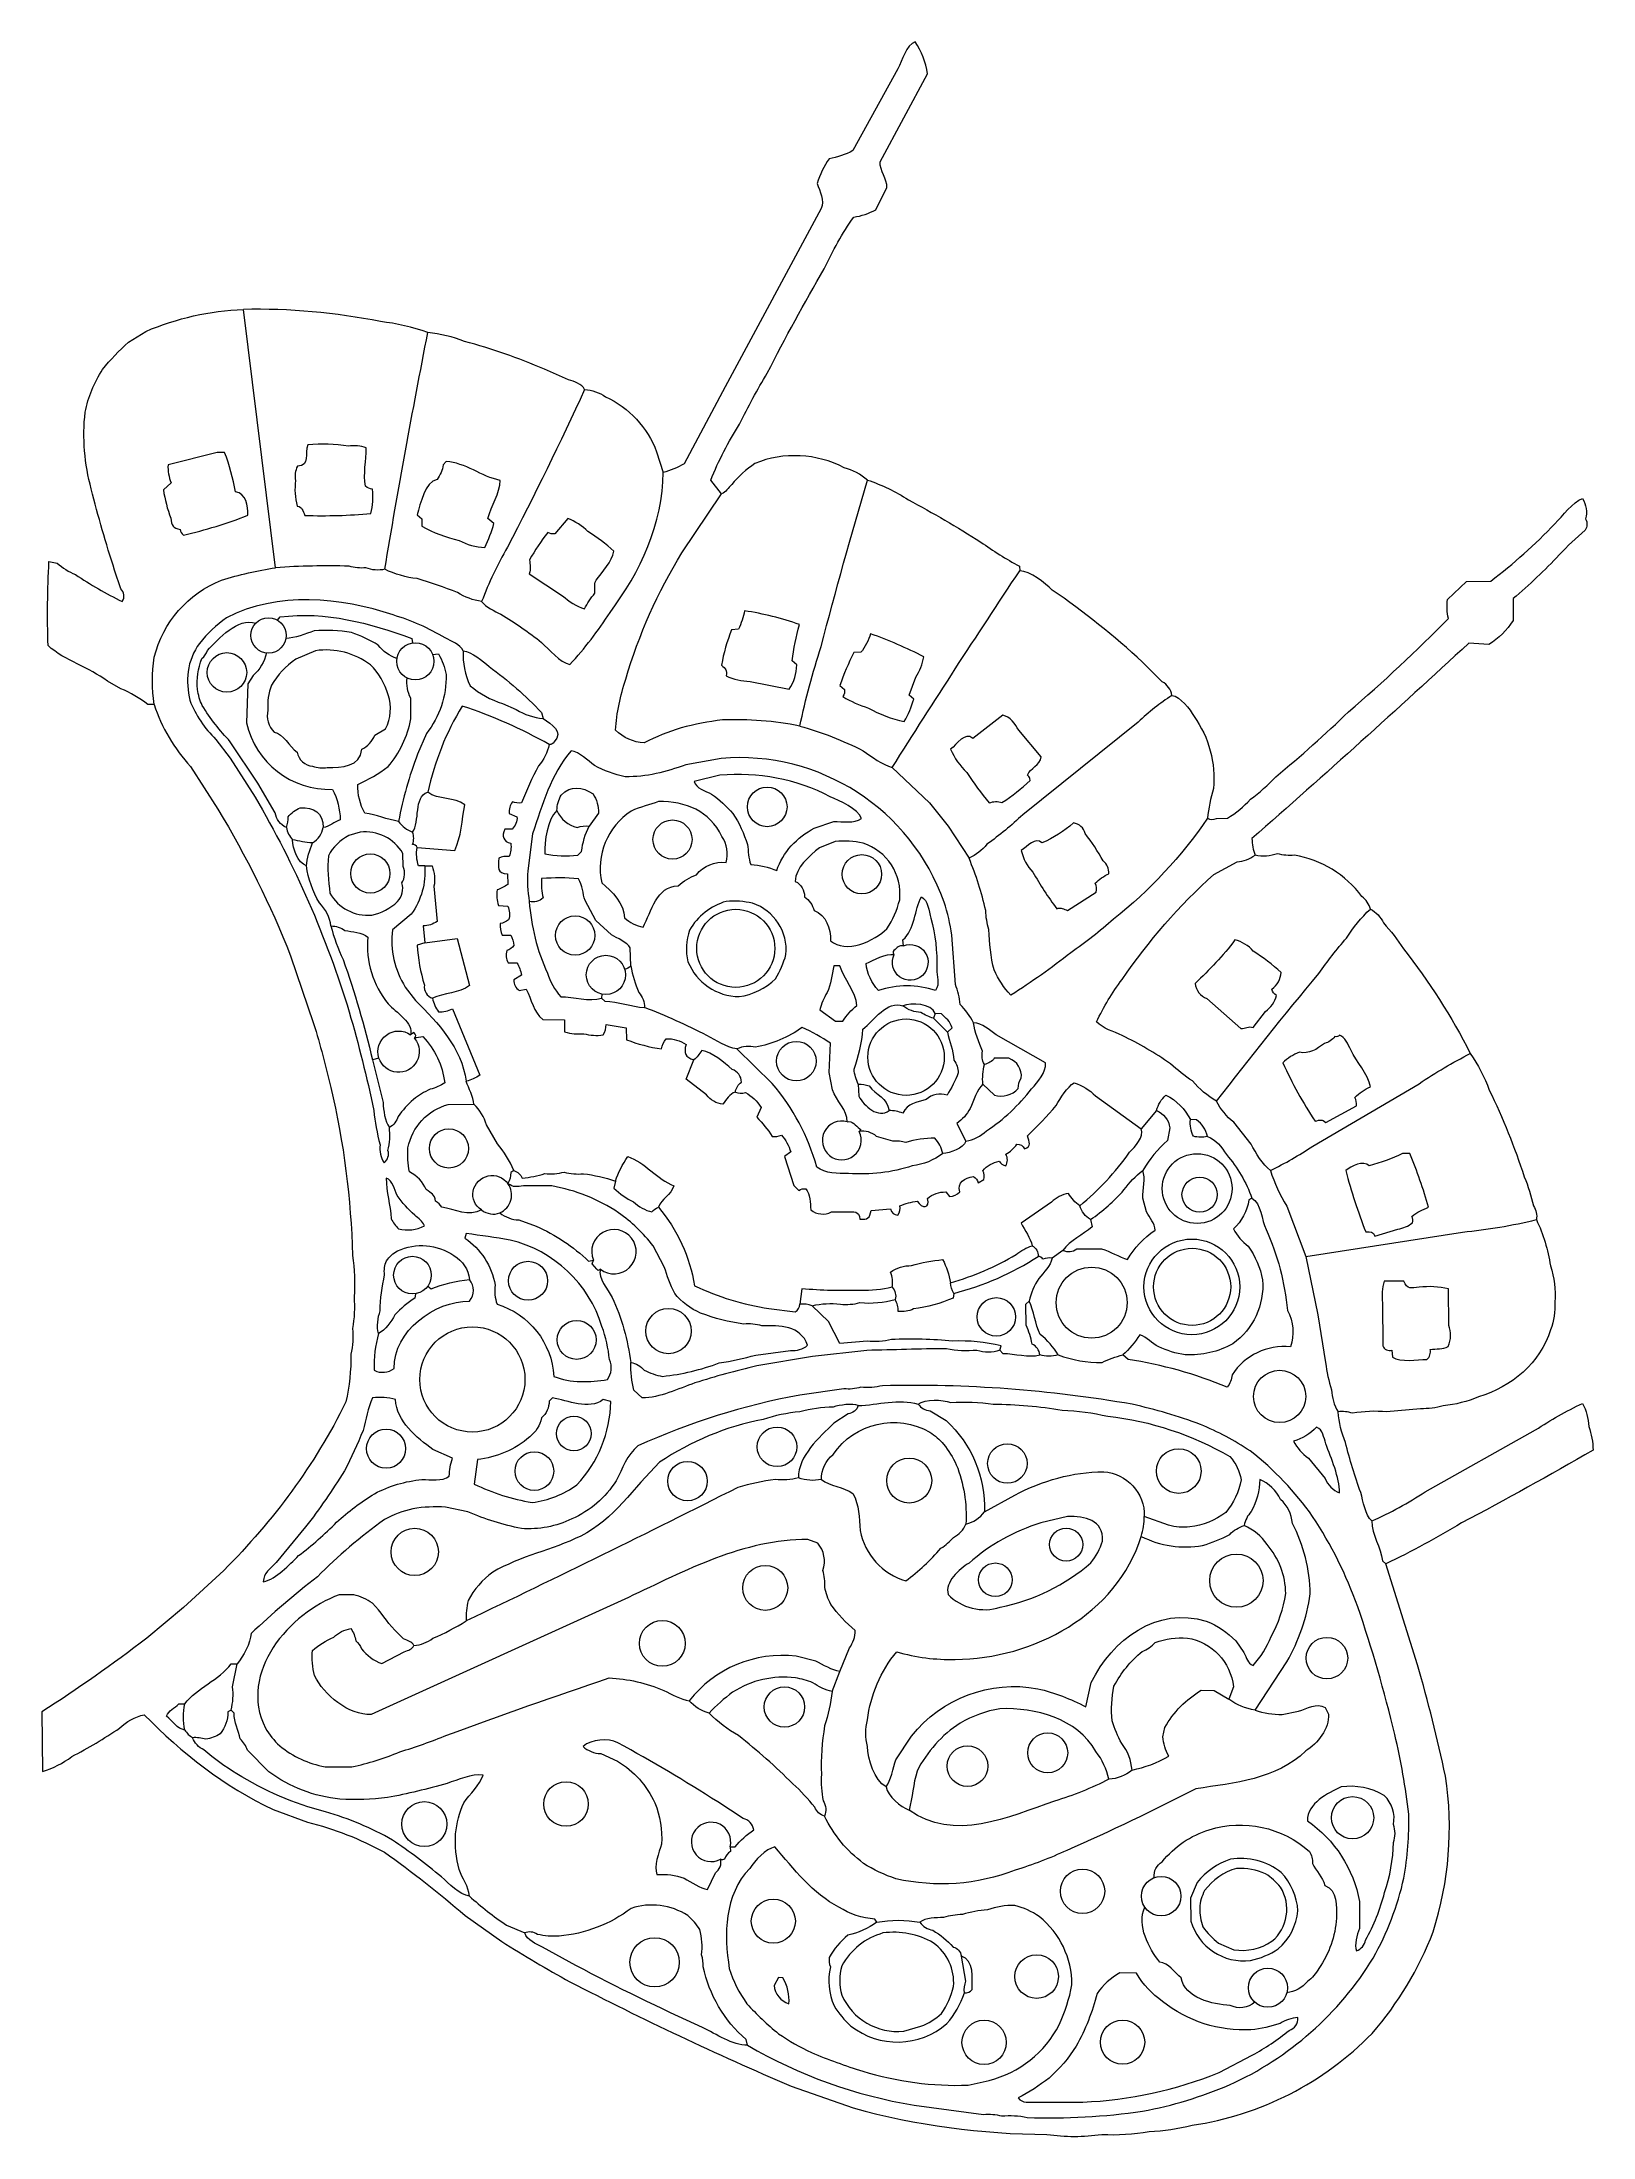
# Model space of a CAD drawing. Header units: inches. Extents: x 37.5 to 70.3, y 17.4 to 61.6.
import ezdxf

# ---------------------------------------------------------------- set-up
doc = ezdxf.new("R2010")
doc.units = ezdxf.units.IN
doc.header["$MEASUREMENT"] = 0
doc.layers.add('20_EXACT_CIRCLES', color=7, linetype='CONTINUOUS', lineweight=18)
doc.layers.add('30_SHARED_EDGES', color=7, linetype='CONTINUOUS', lineweight=18)

msp = doc.modelspace()

# ---------------------------------------------------------------- linework, layer by layer
at = {"layer": '20_EXACT_CIRCLES'}
for centre, radius in [((42.289, 49.103), 0.373), ((41.411, 48.322), 0.417), ((45.392, 48.557), 0.393), ((52.827, 45.48), 0.419), ((50.826, 44.79), 0.413), ((44.441, 44.071), 0.415), ((54.829, 44.055), 0.416), ((48.769, 42.762), 0.415), ((52.163, 42.49), 0.825), ((49.419, 41.929), 0.414), ((55.762, 40.191), 0.807), ((53.443, 40.105), 0.418), ((46.102, 38.262), 0.414), ((61.913, 37.414), 0.737), ((61.966, 37.285), 0.373), ((61.801, 35.336), 1.011), ((45.331, 35.584), 0.398), ((47.774, 35.465), 0.412), ((61.807, 35.337), 0.815), ((59.684, 35.003), 0.75), ((57.67, 34.702), 0.407), ((48.801, 34.216), 0.411), ((50.741, 34.402), 0.479), ((46.598, 33.379), 1.111), ((63.656, 33.021), 0.552), ((44.773, 31.918), 0.414), ((48.742, 32.237), 0.366), ((53.035, 31.956), 0.419), ((57.902, 31.602), 0.417), ((61.524, 31.444), 0.473), ((47.907, 31.443), 0.409), ((51.143, 31.231), 0.417), ((55.828, 31.242), 0.475), ((45.379, 29.735), 0.5), ((59.145, 29.889), 0.349), ((62.743, 29.128), 0.563), ((52.786, 28.975), 0.475), ((57.649, 29.146), 0.355), ((50.611, 27.802), 0.484), ((64.655, 27.491), 0.439), ((53.192, 26.458), 0.427), ((58.755, 25.489), 0.422), ((57.06, 25.209), 0.43), ((48.576, 24.407), 0.47), ((45.582, 23.983), 0.475), ((65.197, 24.118), 0.447), ((59.491, 22.563), 0.468), ((61.153, 22.461), 0.418), ((52.957, 21.932), 0.466), ((50.449, 21.062), 0.521), ((58.521, 20.761), 0.461), ((63.408, 20.525), 0.413), ((57.411, 19.371), 0.468), ((60.338, 19.374), 0.467)]:
    msp.add_circle(centre, radius, dxfattribs=at)
at = {"layer": '30_SHARED_EDGES'}
for p, q in [((55.59, 61.076), (54.639, 59.349)), ((55.212, 59.114), (56.213, 60.973)), ((55.121, 58.1), (55.357, 58.566)), ((53.967, 58.124), (51.936, 54.358)), ((42.439, 50.534), (41.757, 55.992)), ((39.329, 55.298), (39.696, 55.529)), ((48.626, 54.507), (48.118, 54.731)), ((51.936, 54.358), (51.071, 52.728)), ((41.204, 52.971), (40.165, 52.708)), ((41.361, 52.971), (41.204, 52.971)), ((46.046, 52.776), (45.981, 52.711)), ((50.489, 52.984), (50.627, 52.548)), ((40.23, 52.331), (40.067, 52.181)), ((51.861, 52.093), (51.634, 52.386)), ((51.026, 50.847), (51.861, 52.093)), ((45.428, 51.652), (45.526, 51.567)), ((45.526, 51.567), (45.526, 51.411)), ((47.053, 51.47), (46.927, 51.577)), ((48.612, 51.574), (48.338, 51.249)), ((37.649, 50.664), (37.825, 50.631)), ((39.167, 50.091), (39.037, 50.481)), ((58.158, 50.566), (58.165, 50.469)), ((47.8, 50.407), (48.504, 49.939)), ((67.204, 49.86), (67.602, 50.241)), ((67.602, 50.241), (68.116, 50.248)), ((68.594, 49.88), (68.588, 49.419)), ((42.481, 49.423), (42.533, 49.494)), ((52.219, 49.234), (52.074, 49.223)), ((43.284, 48.779), (42.864, 48.601)), ((45.32, 49.039), (45.335, 48.946)), ((45.756, 48.703), (45.883, 48.712)), ((54.805, 48.747), (54.656, 48.74)), ((68.079, 48.914), (67.652, 48.937)), ((53.453, 48.48), (53.356, 48.565)), ((61.175, 48.124), (60.759, 48.54)), ((39.167, 47.978), (38.883, 48.137)), ((41.854, 48.081), (41.824, 47.258)), ((41.967, 48.255), (41.854, 48.081)), ((52.464, 48.128), (53.291, 47.967)), ((54.363, 48.045), (54.461, 47.961)), ((55.825, 47.844), (55.969, 48.22)), ((55.923, 47.759), (55.825, 47.844)), ((39.872, 47.642), (39.742, 47.642)), ((45.297, 47.338), (45.294, 47.776)), ((47.237, 47.664), (47.525, 47.536)), ((48.06, 47.473), (48.092, 47.35)), ((57.807, 47.415), (57.175, 46.927)), ((44.537, 46.993), (44.764, 47.13)), ((45.625, 47.031), (45.439, 46.593)), ((58.62, 46.535), (58.143, 47.1)), ((60.67, 47.273), (58.227, 45.315)), ((41.177, 46.906), (41.478, 46.506)), ((41.478, 46.506), (42.006, 45.683)), ((42.066, 45.981), (41.482, 46.857)), ((51.855, 46.504), (51.106, 46.369)), ((40.642, 46.332), (41.221, 45.429)), ((51.829, 46.148), (51.282, 46.018)), ((55.468, 46.31), (56.26, 45.566)), ((42.43, 45.355), (42.066, 45.981)), ((47.378, 45.341), (47.54, 45.269)), ((49.262, 45.35), (49.067, 45.075)), ((53.821, 45.033), (54.232, 45.169)), ((56.26, 45.566), (56.653, 45.073)), ((62.324, 45.237), (62.554, 45.242)), ((44.226, 44.945), (43.986, 44.873)), ((47.435, 45.01), (47.28, 45.009)), ((47.868, 44.911), (47.768, 44.127)), ((54.266, 44.75), (53.932, 44.616)), ((56.653, 45.073), (57.093, 44.393)), ((45.137, 44.219), (45.13, 44.498)), ((45.428, 44.62), (46.226, 44.556)), ((48.825, 44.458), (48.905, 44.534)), ((62.265, 44.054), (62.756, 44.318)), ((45.591, 44.231), (45.461, 44.232)), ((45.591, 44.231), (45.747, 44.231)), ((47.341, 44.068), (47.343, 43.841)), ((45.786, 43.802), (45.851, 43.061)), ((47.15, 43.396), (47.345, 43.383)), ((49.208, 43.077), (48.978, 43.499)), ((59.175, 43.292), (59.776, 43.678)), ((45.305, 43.215), (44.908, 42.884)), ((45.558, 42.963), (45.591, 42.606)), ((49.535, 42.778), (49.208, 43.077)), ((45.591, 42.606), (45.428, 42.558)), ((45.591, 42.606), (46.273, 42.699)), ((46.273, 42.699), (46.533, 41.703)), ((47.225, 42.768), (47.407, 42.768)), ((55.708, 42.543), (55.696, 42.671)), ((56.804, 41.727), (56.731, 42.772)), ((42.754, 42.335), (43.243, 40.9)), ((47.355, 42.184), (47.537, 42.184)), ((49.944, 42.119), (49.934, 42.499)), ((54.363, 42.119), (54.233, 42.119)), ((45.18, 41.673), (45.393, 41.391)), ((47.634, 41.924), (47.475, 41.823)), ((47.589, 41.599), (47.735, 41.627)), ((46.179, 41.209), (46.756, 39.812)), ((49.332, 41.525), (49.327, 41.436)), ((49.327, 41.436), (49.394, 41.371)), ((53.941, 41.189), (54.272, 40.949)), ((62.121, 41.429), (62.836, 40.793)), ((48.084, 40.988), (48.545, 40.981)), ((48.545, 40.981), (48.547, 40.723)), ((49.425, 40.883), (49.847, 40.814)), ((49.847, 40.814), (49.852, 40.559)), ((54.272, 40.949), (54.428, 40.949)), ((56.378, 41.111), (56.345, 41.014)), ((56.638, 40.722), (56.345, 41.014)), ((56.508, 41.109), (56.378, 41.111)), ((56.638, 40.722), (56.735, 40.809)), ((63.097, 40.819), (63.358, 41.155)), ((45.363, 40.71), (45.29, 40.664)), ((52.935, 39.631), (52.186, 40.364)), ((54.137, 39.868), (54.168, 40.485)), ((58.711, 40.072), (57.664, 40.663)), ((44.623, 40.172), (44.486, 40.137)), ((44.486, 40.137), (44.709, 39.23)), ((51.114, 39.724), (51.277, 40.137)), ((54.21, 39.499), (54.137, 39.868)), ((57.937, 40.166), (57.627, 40.169)), ((51.544, 39.396), (51.114, 39.724)), ((54.753, 39.617), (54.764, 39.367)), ((57.385, 39.617), (57.628, 39.389)), ((64.355, 38.31), (66.604, 39.629)), ((46.087, 39.192), (46.63, 39.194)), ((52.7, 39.129), (52.609, 38.921)), ((59.763, 39.371), (60.732, 38.675)), ((61.056, 39.064), (60.732, 38.675)), ((64.63, 38.811), (65.28, 39.164)), ((47.127, 38.362), (46.897, 38.758)), ((54.805, 38.659), (54.77, 38.618)), ((54.785, 38.675), (54.805, 38.659)), ((56.833, 38.792), (57.028, 38.415)), ((61.336, 38.697), (61.284, 38.428)), ((61.901, 38.867), (61.771, 38.87)), ((63.052, 38.35), (62.686, 38.816)), ((53.324, 38.192), (53.194, 38.088)), ((53.194, 38.088), (53.389, 37.476)), ((55.481, 38.417), (55.138, 38.517)), ((66.411, 38.155), (66.255, 38.155)), ((47.475, 37.797), (47.41, 37.754)), ((47.349, 37.52), (47.349, 37.52)), ((48.274, 37.47), (47.677, 37.472)), ((49.62, 37.57), (49.587, 37.42)), ((53.389, 37.476), (53.495, 37.375)), ((56.599, 37.342), (56.683, 37.245)), ((57.289, 37.537), (57.406, 37.602)), ((60.843, 36.925), (60.767, 37.214)), ((63.071, 37.212), (63.006, 37.173)), ((47.58, 36.752), (47.943, 36.62)), ((54.186, 36.919), (54.497, 36.92)), ((55.024, 36.953), (55.434, 36.985)), ((58.832, 37.123), (58.197, 36.685)), ((59.659, 36.758), (59.692, 36.608)), ((63.806, 37.042), (64.208, 35.978)), ((46.468, 36.465), (46.435, 36.368)), ((64.208, 35.978), (67.522, 36.494)), ((65.67, 36.407), (66.156, 36.559)), ((49.053, 35.88), (49.154, 35.903)), ((49.132, 35.826), (49.154, 35.903)), ((50.653, 35.761), (50.416, 36.201)), ((59.074, 36.108), (58.847, 35.945)), ((59.371, 36.137), (59.889, 36.14)), ((64.208, 35.978), (64.464, 34.747)), ((49.23, 35.712), (49.132, 35.826)), ((49.256, 35.685), (49.23, 35.712)), ((49.304, 35.707), (49.256, 35.685)), ((66.281, 35.458), (65.865, 35.458)), ((45.397, 35.192), (45.383, 35.101)), ((45.654, 35.353), (45.723, 35.296)), ((53.558, 35.296), (53.518, 34.971)), ((56.768, 35.198), (56.76, 35.101)), ((58.295, 34.969), (58.36, 35.036)), ((65.833, 34.997), (65.837, 34.091)), ((67.23, 34.523), (67.223, 35.296)), ((52.865, 34.877), (53.421, 34.808)), ((54.123, 34.605), (53.778, 34.938)), ((54.363, 34.14), (54.123, 34.605)), ((58.297, 34.526), (58.295, 34.969)), ((64.464, 34.747), (64.627, 33.737)), ((54.937, 34.19), (54.363, 34.14)), ((52.585, 33.896), (53.322, 33.992)), ((53.788, 33.864), (52.605, 33.667)), ((54.933, 33.994), (53.788, 33.864)), ((57.742, 33.996), (57.774, 34.093)), ((57.742, 33.996), (57.81, 33.931)), ((60.452, 33.801), (60.342, 33.898)), ((66.028, 33.996), (66.039, 33.851)), ((48.287, 32.989), (48.222, 32.924)), ((49.522, 32.911), (49.36, 32.956)), ((50.186, 32.989), (50.01, 33.151)), ((54.449, 33.183), (53.516, 33.05)), ((54.535, 32.652), (54.238, 32.453)), ((56.27, 32.718), (56.61, 32.511)), ((66.633, 32.76), (65.917, 32.696)), ((46.175, 31.713), (45.761, 31.897)), ((66.734, 31.003), (69.064, 32.314)), ((46.702, 31.689), (46.637, 31.169)), ((64.264, 31.715), (64.62, 31.289)), ((46.503, 30.581), (46.031, 30.68)), ((57.417, 30.584), (58.057, 30.937)), ((43.074, 30.264), (42.451, 29.509)), ((59.172, 30.487), (58.607, 30.35)), ((61.309, 30.298), (60.797, 30.487)), ((53.894, 29.922), (53.684, 29.999)), ((41.347, 29.346), (40.495, 28.56)), ((65.833, 29.545), (65.898, 29.48)), ((66.573, 27.347), (65.898, 29.48)), ((44.091, 28.827), (43.784, 28.828)), ((40.495, 28.56), (39.715, 27.91)), ((49.893, 28.772), (44.459, 26.3)), ((45.143, 27.901), (44.958, 28.081)), ((44.681, 27.374), (45.159, 27.623)), ((53.855, 27.426), (53.437, 27.529)), ((54.363, 27.205), (54.566, 27.705)), ((62.729, 27.853), (62.901, 27.609)), ((41.497, 27.368), (41.627, 27.368)), ((41.53, 26.886), (41.627, 27.368)), ((54.201, 26.783), (54.363, 27.205)), ((63.136, 26.393), (63.809, 27.413)), ((59.562, 26.46), (59.674, 26.973)), ((62.001, 26.812), (62.275, 26.807)), ((62.275, 26.807), (62.584, 26.62)), ((62.68, 26.887), (62.584, 26.62)), ((37.5, 26.356), (37.512, 25.093)), ((40.392, 26.522), (40.522, 26.523)), ((41.497, 26.393), (41.432, 26.353)), ((41.562, 26.328), (41.497, 26.393)), ((63.712, 26.298), (64.058, 26.368)), ((64.618, 26.445), (64.688, 26.307)), ((55.543, 25.343), (55.877, 25.842)), ((61.189, 25.828), (61.228, 26.022)), ((42.298, 25.088), (41.843, 25.544)), ((49.309, 25.475), (49.667, 25.313)), ((43.484, 25.194), (44.052, 25.193)), ((52.318, 24.103), (51.781, 24.451)), ((42.389, 24.29), (43.114, 24.027)), ((52.044, 23.504), (52.055, 23.404)), ((52.044, 23.504), (52.148, 23.501)), ((51.569, 22.601), (51.734, 22.956)), ((61.915, 22.747), (61.774, 22.42)), ((61.774, 22.42), (61.777, 21.935)), ((65.344, 22.345), (65.342, 21.777)), ((46.443, 22.053), (47.219, 21.503)), ((47.319, 21.844), (47.703, 21.682)), ((55.143, 21.909), (55.104, 21.974)), ((48.786, 20.994), (48.079, 21.381)), ((62.363, 21.468), (62.69, 21.327)), ((57.025, 20.666), (56.93, 21.194)), ((60.634, 20.83), (60.277, 20.837)), ((53.064, 20.739), (52.972, 20.575)), ((53.161, 20.732), (53.064, 20.739)), ((55.713, 19.604), (56.075, 19.71)), ((52.414, 19.31), (52.381, 19.433)), ((62.378, 18.735), (63.078, 19.102)), ((53.335, 18.442), (54.645, 17.984)), ((57.073, 18.466), (57.519, 18.567)), ((55.932, 18.045), (57.4, 17.849)), ((58.509, 18.108), (59.497, 18.108))]:
    msp.add_line(p, q, dxfattribs=at)
for points in [[(55.955, 61.646), (55.767, 61.578), (55.677, 61.251), (55.59, 61.076)], [(56.213, 60.973), (56.179, 61.214), (56.091, 61.444), (55.955, 61.646)], [(54.639, 59.349), (54.482, 59.265), (54.312, 59.206), (54.136, 59.177)], [(54.136, 59.177), (54.027, 59.016), (53.941, 58.841), (53.882, 58.657)], [(55.357, 58.566), (55.364, 58.752), (55.21, 58.918), (55.212, 59.114)], [(53.882, 58.657), (53.936, 58.489), (54.047, 58.294), (53.967, 58.124)], [(54.656, 57.942), (54.819, 57.967), (54.976, 58.021), (55.121, 58.1)], [(54.03, 56.852), (54.216, 57.227), (54.409, 57.609), (54.656, 57.942)], [(52.83, 54.647), (53.21, 55.393), (53.61, 56.128), (54.03, 56.852)], [(39.696, 55.529), (40.349, 55.807), (41.047, 55.964), (41.757, 55.992)], [(44.658, 55.735), (43.704, 55.927), (42.73, 56.014), (41.757, 55.992)], [(45.656, 55.505), (45.333, 55.619), (44.998, 55.696), (44.658, 55.735)], [(44.746, 50.501), (45.027, 52.173), (45.33, 53.841), (45.656, 55.505)], [(46.431, 55.315), (46.182, 55.412), (45.921, 55.476), (45.656, 55.505)], [(38.784, 54.723), (38.949, 54.93), (39.131, 55.122), (39.329, 55.298)], [(48.118, 54.731), (47.571, 54.967), (47.007, 55.163), (46.431, 55.315)], [(38.414, 53.819), (38.479, 54.141), (38.604, 54.448), (38.784, 54.723)], [(48.97, 54.303), (48.907, 54.412), (48.753, 54.469), (48.626, 54.507)], [(52.243, 53.57), (52.424, 53.937), (52.62, 54.296), (52.83, 54.647)], [(48.97, 54.303), (48.455, 53.177), (47.91, 52.064), (47.336, 50.967)], [(48.97, 54.303), (49.128, 54.29), (49.281, 54.236), (49.412, 54.146)], [(49.412, 54.146), (49.91, 53.915), (50.296, 53.497), (50.489, 52.984)], [(38.543, 52.199), (38.399, 52.726), (38.355, 53.275), (38.414, 53.819)], [(43.121, 53.133), (43.044, 52.943), (43.178, 52.694), (42.899, 52.678)], [(43.977, 53.103), (43.694, 53.147), (43.407, 53.157), (43.121, 53.133)], [(51.634, 52.386), (51.801, 52.798), (52.004, 53.195), (52.243, 53.57)], [(40.165, 52.708), (40.161, 52.579), (40.183, 52.451), (40.23, 52.331)], [(41.594, 52.137), (41.541, 52.421), (41.463, 52.7), (41.361, 52.971)], [(44.356, 53.066), (44.235, 53.111), (44.104, 53.124), (43.977, 53.103)], [(44.342, 52.257), (44.286, 52.522), (44.356, 52.796), (44.356, 53.066)], [(45.981, 52.711), (45.965, 52.597), (45.92, 52.49), (45.851, 52.399)], [(47.183, 52.379), (46.799, 52.453), (46.439, 52.761), (46.046, 52.776)], [(51.071, 52.728), (50.932, 52.647), (50.783, 52.587), (50.627, 52.548)], [(52.567, 52.739), (52.386, 52.611), (52.222, 52.462), (52.077, 52.294)], [(54.456, 52.647), (53.87, 52.951), (53.18, 52.985), (52.567, 52.739)], [(42.861, 52.377), (42.837, 52.197), (42.848, 52.013), (42.894, 51.837)], [(42.899, 52.678), (42.854, 52.585), (42.841, 52.479), (42.861, 52.377)], [(44.484, 52.191), (44.431, 52.198), (44.381, 52.221), (44.342, 52.257)], [(45.851, 52.399), (45.581, 52.352), (45.509, 51.886), (45.428, 51.652)], [(46.927, 51.577), (46.995, 51.843), (47.18, 52.101), (47.183, 52.379)], [(49.506, 49.589), (50.144, 50.435), (50.627, 51.48), (50.627, 52.548)], [(52.077, 52.294), (52.002, 52.218), (51.957, 52.129), (51.861, 52.093)], [(53.967, 48.87), (54.274, 50.047), (54.601, 51.22), (54.948, 52.386)], [(54.948, 52.386), (54.805, 52.507), (54.637, 52.596), (54.456, 52.647)], [(54.948, 52.386), (55.252, 52.285), (55.542, 52.146), (55.81, 51.971)], [(39.037, 50.481), (38.853, 51.048), (38.688, 51.621), (38.543, 52.199)], [(40.067, 52.181), (40.099, 51.976), (40.151, 51.776), (40.223, 51.582)], [(41.854, 51.642), (41.853, 51.841), (41.816, 52.104), (41.594, 52.137)], [(42.894, 51.837), (43.014, 51.81), (43.009, 51.743), (43.06, 51.639)], [(44.453, 51.678), (44.494, 51.846), (44.504, 52.019), (44.484, 52.191)], [(55.81, 51.971), (56.331, 51.692), (56.841, 51.394), (57.34, 51.077)], [(69.475, 51.463), (69.639, 51.627), (69.844, 51.922), (70.06, 51.996)], [(70.06, 51.996), (70.136, 51.866), (70.159, 51.711), (70.122, 51.565)], [(40.223, 51.582), (40.237, 51.429), (40.271, 51.369), (40.425, 51.34)], [(40.49, 51.223), (40.954, 51.329), (41.41, 51.469), (41.854, 51.642)], [(43.06, 51.639), (43.525, 51.624), (43.99, 51.638), (44.453, 51.678)], [(45.526, 51.411), (45.775, 51.276), (46.041, 51.176), (46.318, 51.112)], [(46.858, 50.963), (46.939, 51.125), (47.004, 51.295), (47.053, 51.47)], [(49.039, 51.297), (48.918, 51.419), (48.773, 51.514), (48.612, 51.574)], [(68.116, 50.248), (68.599, 50.618), (69.053, 51.024), (69.475, 51.463)], [(70.122, 51.565), (70.164, 51.489), (70.16, 51.398), (70.112, 51.326)], [(40.425, 51.34), (40.431, 51.294), (40.454, 51.252), (40.49, 51.223)], [(46.318, 51.112), (46.483, 51.018), (46.668, 50.967), (46.858, 50.963)], [(47.336, 50.967), (47.127, 50.599), (46.945, 50.215), (46.793, 49.819)], [(48.19, 51.28), (48.047, 51.098), (47.918, 50.904), (47.805, 50.701)], [(48.338, 51.249), (48.287, 51.241), (48.234, 51.253), (48.19, 51.28)], [(49.587, 50.882), (49.417, 51.037), (49.234, 51.176), (49.039, 51.297)], [(57.34, 51.077), (57.602, 50.89), (57.875, 50.72), (58.158, 50.566)], [(70.112, 51.326), (69.919, 51.165), (69.736, 50.992), (69.566, 50.807)], [(37.63, 48.887), (37.612, 49.479), (37.619, 50.072), (37.649, 50.664)], [(37.825, 50.631), (37.936, 50.528), (38.066, 50.446), (38.208, 50.39)], [(41.297, 50.269), (41.67, 50.388), (42.052, 50.476), (42.439, 50.534)], [(43.992, 50.566), (43.474, 50.582), (42.956, 50.571), (42.439, 50.534)], [(44.347, 50.531), (44.227, 50.521), (44.107, 50.533), (43.992, 50.566)], [(44.746, 50.501), (44.613, 50.472), (44.474, 50.483), (44.347, 50.531)], [(45.431, 50.303), (45.193, 50.33), (44.961, 50.397), (44.746, 50.501)], [(47.805, 50.701), (47.811, 50.591), (47.834, 50.517), (47.8, 50.407)], [(49.212, 50.268), (49.343, 50.442), (49.547, 50.668), (49.587, 50.882)], [(49.84, 48.182), (50.113, 49.12), (50.512, 50.016), (51.026, 50.847)], [(69.566, 50.807), (69.258, 50.482), (68.934, 50.172), (68.594, 49.88)], [(38.208, 50.39), (38.525, 50.179), (38.856, 49.988), (39.198, 49.819)], [(39.198, 49.819), (39.256, 49.905), (39.243, 50.02), (39.167, 50.091)], [(39.875, 48.643), (40.057, 49.383), (40.587, 49.989), (41.297, 50.269)], [(46.28, 50.008), (46.003, 50.122), (45.719, 50.22), (45.431, 50.303)], [(49.187, 49.993), (49.194, 50.102), (49.157, 50.164), (49.212, 50.268)], [(55.468, 46.31), (56.349, 47.708), (57.248, 49.094), (58.165, 50.469)], [(58.85, 50.063), (58.687, 50.215), (58.39, 50.46), (58.165, 50.469)], [(60.759, 48.54), (60.159, 49.092), (59.521, 49.6), (58.85, 50.063)], [(44.923, 49.535), (43.816, 49.912), (42.475, 50.032), (41.402, 49.478)], [(42.533, 49.494), (43.506, 49.619), (44.416, 49.364), (45.32, 49.039)], [(46.793, 49.819), (46.611, 49.847), (46.437, 49.912), (46.28, 50.008)], [(46.793, 49.819), (46.884, 49.697), (47.063, 49.619), (47.2, 49.551)], [(48.504, 49.939), (48.639, 49.816), (48.797, 49.723), (48.97, 49.664)], [(48.97, 49.664), (49.024, 49.784), (49.097, 49.896), (49.187, 49.993)], [(52.349, 49.624), (52.32, 49.49), (52.277, 49.359), (52.219, 49.234)], [(53.512, 49.332), (53.134, 49.464), (52.745, 49.562), (52.349, 49.624)], [(67.225, 49.462), (67.192, 49.592), (67.185, 49.727), (67.204, 49.86)], [(41.402, 49.478), (41.185, 49.326), (40.992, 49.143), (40.828, 48.934)], [(40.998, 48.784), (41.236, 49.029), (41.638, 49.491), (42.02, 49.362)], [(43.252, 49.198), (43.077, 49.137), (42.841, 49.043), (42.657, 49.041)], [(44.041, 49.163), (43.78, 49.208), (43.515, 49.22), (43.252, 49.198)], [(44.607, 48.897), (44.43, 49.009), (44.24, 49.099), (44.041, 49.163)], [(46.023, 49.049), (45.678, 49.257), (45.309, 49.42), (44.923, 49.535)], [(47.2, 49.551), (47.499, 49.37), (47.786, 49.171), (48.061, 48.955)], [(48.658, 48.487), (48.971, 48.83), (49.254, 49.198), (49.506, 49.589)], [(52.074, 49.223), (51.979, 48.981), (51.907, 48.73), (51.861, 48.474)], [(53.356, 48.565), (53.385, 48.825), (53.437, 49.081), (53.512, 49.332)], [(65.114, 47.491), (65.846, 48.117), (66.55, 48.775), (67.225, 49.462)], [(68.588, 49.419), (68.46, 49.213), (68.286, 49.04), (68.079, 48.914)], [(38.883, 48.137), (38.5, 48.43), (37.992, 48.565), (37.63, 48.887)], [(40.828, 48.934), (40.704, 48.758), (40.622, 48.555), (40.589, 48.342)], [(40.879, 48.616), (40.938, 48.656), (40.98, 48.716), (40.998, 48.784)], [(42.246, 48.732), (42.204, 48.548), (42.106, 48.382), (41.967, 48.255)], [(44.442, 48.482), (44.111, 48.731), (43.694, 48.839), (43.284, 48.779)], [(45.003, 48.613), (44.846, 48.667), (44.708, 48.766), (44.607, 48.897)], [(45.883, 48.712), (45.961, 48.576), (46.015, 48.428), (46.044, 48.275)], [(46.403, 48.779), (46.328, 48.91), (46.162, 48.98), (46.023, 49.049)], [(46.403, 48.779), (46.391, 48.525), (46.44, 48.271), (46.547, 48.04)], [(46.403, 48.779), (46.582, 48.751), (46.817, 48.57), (46.951, 48.443)], [(48.061, 48.955), (48.22, 48.8), (48.444, 48.543), (48.658, 48.487)], [(53.518, 47.187), (53.638, 47.756), (53.788, 48.317), (53.967, 48.87)], [(54.656, 48.74), (54.543, 48.515), (54.445, 48.283), (54.363, 48.045)], [(55.013, 49.137), (54.967, 49.009), (54.901, 48.849), (54.805, 48.747)], [(56.137, 48.649), (55.775, 48.839), (55.399, 49.002), (55.013, 49.137)], [(67.652, 48.937), (66.142, 47.543), (64.615, 46.167), (63.071, 44.809)], [(39.872, 47.642), (39.822, 47.974), (39.823, 48.311), (39.875, 48.643)], [(40.589, 48.342), (40.569, 48.138), (40.581, 47.933), (40.625, 47.733)], [(40.787, 47.962), (40.77, 48.184), (40.802, 48.407), (40.879, 48.616)], [(42.864, 48.601), (42.655, 48.456), (42.48, 48.268), (42.35, 48.049)], [(44.764, 47.13), (45.005, 47.579), (44.781, 48.141), (44.442, 48.482)], [(46.044, 48.275), (46.051, 47.824), (45.903, 47.385), (45.625, 47.031)], [(46.951, 48.443), (47.351, 48.156), (47.722, 47.832), (48.06, 47.473)], [(51.861, 48.474), (51.954, 48.395), (51.984, 48.369), (51.959, 48.247)], [(53.291, 47.967), (53.394, 48.119), (53.45, 48.297), (53.453, 48.48)], [(55.969, 48.22), (56.052, 48.351), (56.109, 48.497), (56.137, 48.649)], [(39.742, 47.642), (39.567, 47.78), (39.373, 47.893), (39.167, 47.978)], [(40.889, 47.621), (40.839, 47.729), (40.804, 47.844), (40.787, 47.962)], [(42.35, 48.049), (42.287, 47.882), (42.262, 47.703), (42.277, 47.525)], [(45.294, 47.776), (45.226, 47.908), (45.2, 48.057), (45.22, 48.203)], [(46.547, 48.04), (46.751, 47.871), (46.985, 47.743), (47.237, 47.664)], [(49.62, 47.101), (49.649, 47.469), (49.723, 47.832), (49.84, 48.182)], [(51.959, 48.247), (52.119, 48.178), (52.29, 48.138), (52.464, 48.128)], [(54.461, 47.961), (54.469, 47.908), (54.457, 47.855), (54.428, 47.811)], [(61.381, 47.837), (61.128, 47.671), (60.89, 47.482), (60.67, 47.273)], [(61.381, 47.837), (61.357, 47.958), (61.282, 48.063), (61.175, 48.124)], [(61.381, 47.837), (61.56, 47.809), (61.757, 47.545), (61.849, 47.39)], [(39.872, 47.642), (40.018, 47.167), (40.308, 46.7), (40.642, 46.332)], [(40.625, 47.733), (40.748, 47.421), (40.936, 47.139), (41.177, 46.906)], [(41.482, 46.857), (41.259, 47.091), (41.06, 47.347), (40.889, 47.621)], [(42.277, 47.525), (42.238, 47.357), (42.287, 47.181), (42.406, 47.057)], [(46.383, 47.61), (46.041, 47.048), (45.795, 46.433), (45.656, 45.79)], [(48.222, 46.797), (47.638, 47.129), (47.022, 47.401), (46.383, 47.61)], [(47.525, 47.536), (47.696, 47.429), (47.891, 47.365), (48.092, 47.35)], [(54.428, 47.811), (54.596, 47.707), (54.777, 47.626), (54.965, 47.569)], [(54.965, 47.569), (55.202, 47.437), (55.457, 47.341), (55.721, 47.285)], [(55.721, 47.285), (55.812, 47.432), (55.88, 47.592), (55.923, 47.759)], [(58.143, 47.1), (58.068, 47.229), (57.957, 47.391), (57.807, 47.415)], [(61.849, 47.39), (62.164, 46.949), (62.309, 46.408), (62.257, 45.868)], [(63.577, 46.117), (64.107, 46.554), (64.62, 47.013), (65.114, 47.491)], [(41.824, 47.258), (42.011, 46.412), (42.775, 45.82), (43.641, 45.85)], [(42.406, 47.057), (42.61, 47.025), (42.729, 46.757), (42.894, 46.635)], [(44.258, 46.7), (44.386, 46.758), (44.486, 46.863), (44.537, 46.993)], [(44.815, 46.331), (45.062, 46.618), (45.228, 46.966), (45.297, 47.338)], [(48.092, 47.35), (48.268, 47.22), (48.531, 47.079), (48.325, 46.851)], [(50.23, 46.833), (50.001, 46.845), (49.784, 46.941), (49.62, 47.101)], [(51.007, 47.148), (50.739, 47.068), (50.478, 46.962), (50.23, 46.833)], [(51.88, 47.316), (51.586, 47.281), (51.294, 47.225), (51.007, 47.148)], [(53.518, 47.187), (52.98, 47.296), (52.429, 47.339), (51.88, 47.316)], [(53.518, 47.187), (53.981, 47.059), (54.429, 46.884), (54.856, 46.666)], [(57.175, 46.927), (57.007, 47.079), (56.835, 46.8), (56.703, 46.697)], [(42.894, 46.635), (42.925, 46.474), (43.059, 46.353), (43.222, 46.339)], [(43.531, 46.31), (43.824, 46.31), (44.244, 46.327), (44.258, 46.7)], [(45.439, 46.593), (45.262, 46.133), (45.128, 45.658), (45.038, 45.173)], [(48.687, 46.667), (48.243, 46.157), (48.086, 45.53), (47.868, 44.911)], [(48.222, 46.797), (48.184, 46.631), (48.107, 46.477), (47.996, 46.347)], [(48.325, 46.851), (48.302, 46.818), (48.263, 46.798), (48.222, 46.797)], [(49.177, 46.352), (49.041, 46.461), (48.855, 46.634), (48.687, 46.667)], [(56.565, 43.465), (55.87, 45.432), (53.934, 46.682), (51.855, 46.504)], [(54.856, 46.666), (55.024, 46.539), (55.27, 46.371), (55.468, 46.31)], [(56.703, 46.697), (56.784, 46.513), (56.9, 46.346), (57.046, 46.206)], [(58.327, 46.15), (58.389, 46.311), (58.588, 46.348), (58.62, 46.535)], [(43.222, 46.339), (43.321, 46.304), (43.427, 46.294), (43.531, 46.31)], [(44.175, 45.953), (44.402, 46.055), (44.616, 46.182), (44.815, 46.331)], [(47.996, 46.347), (47.859, 46.094), (47.738, 45.832), (47.637, 45.563)], [(49.827, 46.117), (49.6, 46.164), (49.381, 46.243), (49.177, 46.352)], [(51.106, 46.369), (50.687, 46.22), (50.276, 46.108), (49.827, 46.117)], [(54.161, 45.695), (53.442, 46.064), (52.634, 46.221), (51.829, 46.148)], [(57.046, 46.206), (57.188, 45.981), (57.347, 45.766), (57.521, 45.563)], [(58.385, 46.04), (58.374, 46.105), (58.378, 46.106), (58.327, 46.15)], [(63.038, 45.641), (63.232, 45.783), (63.412, 45.942), (63.577, 46.117)], [(42.006, 45.683), (42.846, 44.255), (43.514, 42.732), (43.995, 41.147)], [(43.641, 45.85), (43.744, 45.65), (43.8, 45.43), (43.804, 45.206)], [(44.323, 45.346), (44.222, 45.532), (44.171, 45.741), (44.175, 45.953)], [(45.331, 44.945), (45.502, 45.165), (45.345, 45.694), (45.656, 45.79)], [(46.435, 45.524), (46.222, 45.694), (45.875, 45.62), (45.656, 45.79)], [(48.385, 45.4), (48.387, 45.516), (48.417, 45.629), (48.472, 45.73)], [(48.472, 45.73), (48.677, 45.941), (48.92, 45.905), (49.147, 45.756)], [(49.147, 45.756), (49.223, 45.634), (49.263, 45.493), (49.262, 45.35)], [(51.282, 46.018), (51.324, 45.866), (51.516, 45.817), (51.653, 45.749)], [(51.653, 45.749), (51.818, 45.63), (51.968, 45.492), (52.101, 45.338)], [(54.818, 45.233), (54.745, 45.446), (54.359, 45.597), (54.161, 45.695)], [(57.788, 45.57), (58.001, 45.708), (58.201, 45.865), (58.385, 46.04)], [(62.257, 45.868), (62.197, 45.661), (62.155, 45.451), (62.129, 45.238)], [(62.554, 45.242), (62.735, 45.348), (62.899, 45.483), (63.038, 45.641)], [(41.221, 45.429), (41.818, 44.443), (42.331, 43.408), (42.754, 42.335)], [(42.666, 45.043), (42.541, 45.101), (42.453, 45.218), (42.43, 45.355)], [(42.666, 45.043), (42.693, 45.115), (42.705, 45.193), (42.701, 45.27)], [(42.701, 45.27), (42.771, 45.352), (42.858, 45.417), (42.956, 45.461)], [(42.956, 45.461), (43.25, 45.473), (43.444, 45.362), (43.446, 45.043)], [(43.804, 45.206), (43.67, 45.164), (43.588, 45.064), (43.446, 45.043)], [(45.038, 45.173), (44.796, 45.209), (44.573, 45.318), (44.323, 45.346)], [(45.038, 45.173), (45.111, 45.07), (45.213, 44.991), (45.331, 44.945)], [(46.226, 44.556), (46.358, 44.843), (46.381, 45.214), (46.435, 45.524)], [(47.443, 45.588), (47.389, 45.517), (47.366, 45.428), (47.378, 45.341)], [(47.54, 45.269), (47.547, 45.171), (47.508, 45.075), (47.435, 45.01)], [(47.637, 45.563), (47.571, 45.555), (47.504, 45.564), (47.443, 45.588)], [(48.385, 45.4), (48.179, 45.227), (48.121, 44.745), (48.128, 44.491)], [(48.385, 45.4), (48.462, 45.219), (48.622, 45.087), (48.814, 45.046)], [(49.954, 45.39), (49.451, 45.063), (49.202, 44.459), (49.331, 43.873)], [(50.529, 45.595), (50.355, 45.517), (50.142, 45.484), (49.954, 45.39)], [(51.872, 44.856), (51.6, 45.397), (51.117, 45.595), (50.529, 45.595)], [(52.101, 45.338), (52.236, 45.137), (52.34, 44.917), (52.41, 44.685)], [(54.232, 45.169), (54.419, 45.176), (54.662, 45.125), (54.818, 45.233)], [(58.227, 45.315), (57.991, 45.089), (57.738, 44.881), (57.472, 44.691)], [(57.521, 45.563), (57.606, 45.599), (57.701, 45.601), (57.788, 45.57)], [(62.129, 45.238), (61.58, 44.431), (60.911, 43.712), (60.146, 43.107)], [(62.129, 45.238), (62.191, 45.21), (62.262, 45.209), (62.324, 45.237)], [(42.666, 45.043), (42.686, 44.946), (42.731, 44.856), (42.796, 44.783)], [(43.089, 44.231), (42.91, 44.297), (42.798, 44.6), (42.796, 44.783)], [(43.219, 44.718), (43.061, 44.718), (42.945, 44.759), (42.796, 44.783)], [(43.219, 44.718), (43.336, 44.79), (43.419, 44.908), (43.446, 45.043)], [(43.986, 44.873), (43.802, 44.779), (43.651, 44.63), (43.554, 44.448)], [(45.13, 44.498), (44.944, 44.813), (44.589, 44.988), (44.226, 44.945)], [(45.331, 44.685), (45.367, 44.768), (45.367, 44.863), (45.331, 44.945)], [(47.28, 45.009), (47.218, 44.858), (47.244, 44.746), (47.41, 44.71)], [(48.814, 45.046), (48.895, 45.073), (48.982, 45.083), (49.067, 45.075)], [(48.905, 44.534), (48.926, 44.723), (48.981, 44.906), (49.067, 45.075)], [(51.959, 44.305), (52.008, 44.493), (51.977, 44.693), (51.872, 44.856)], [(53.03, 44.133), (53.151, 44.519), (53.465, 44.841), (53.821, 45.033)], [(54.853, 44.714), (54.66, 44.755), (54.462, 44.768), (54.266, 44.75)], [(58.633, 44.718), (58.496, 44.849), (58.32, 44.646), (58.197, 44.556)], [(59.302, 45.14), (59.103, 44.964), (58.877, 44.822), (58.633, 44.718)], [(59.545, 44.916), (59.518, 45.034), (59.421, 45.123), (59.302, 45.14)], [(59.929, 44.338), (59.816, 44.54), (59.688, 44.733), (59.545, 44.916)], [(63.071, 44.809), (63.076, 44.69), (63.098, 44.571), (63.136, 44.458)], [(43.089, 44.231), (43.108, 44.398), (43.152, 44.563), (43.219, 44.718)], [(43.554, 44.448), (43.527, 44.186), (43.557, 43.92), (43.586, 43.656)], [(45.428, 44.62), (45.415, 44.662), (45.374, 44.689), (45.331, 44.685)], [(45.461, 44.232), (45.419, 44.357), (45.408, 44.49), (45.428, 44.62)], [(47.155, 44.393), (47.146, 44.197), (47.112, 44.07), (47.341, 44.068)], [(47.378, 44.43), (47.301, 44.44), (47.224, 44.427), (47.155, 44.393)], [(47.41, 44.71), (47.42, 44.615), (47.409, 44.52), (47.378, 44.43)], [(48.128, 44.491), (48.357, 44.443), (48.592, 44.432), (48.825, 44.458)], [(51.332, 44.047), (51.485, 44.233), (51.72, 44.33), (51.959, 44.305)], [(52.41, 44.685), (52.434, 44.55), (52.424, 44.385), (52.483, 44.263)], [(53.932, 44.616), (53.717, 44.443), (53.423, 44.196), (53.421, 43.906)], [(55.627, 43.519), (55.685, 44.05), (55.362, 44.549), (54.853, 44.714)], [(57.472, 44.691), (57.368, 44.566), (57.239, 44.464), (57.093, 44.393)], [(57.446, 43.289), (57.36, 43.666), (57.242, 44.036), (57.093, 44.393)], [(58.197, 44.556), (58.237, 44.384), (58.321, 44.226), (58.441, 44.098)], [(60.049, 44.068), (60.052, 44.172), (60.008, 44.271), (59.929, 44.338)], [(62.756, 44.318), (62.893, 44.331), (63.023, 44.38), (63.136, 44.458)], [(63.613, 44.489), (63.46, 44.435), (63.295, 44.424), (63.136, 44.458)], [(63.969, 44.456), (63.849, 44.447), (63.729, 44.458), (63.613, 44.489)], [(65.393, 43.585), (65.051, 44.051), (64.54, 44.364), (63.969, 44.456)], [(43.364, 43.455), (43.223, 43.693), (43.129, 43.957), (43.089, 44.231)], [(45.017, 43.479), (45.114, 43.585), (45.149, 43.735), (45.109, 43.873)], [(45.109, 43.873), (45.17, 43.978), (45.18, 44.105), (45.137, 44.219)], [(45.591, 44.231), (45.619, 43.869), (45.518, 43.509), (45.305, 43.215)], [(45.747, 44.231), (45.799, 44.094), (45.812, 43.946), (45.786, 43.802)], [(47.343, 43.841), (47.276, 43.789), (47.2, 43.75), (47.118, 43.728)], [(47.768, 44.127), (47.753, 43.912), (47.764, 43.696), (47.8, 43.483)], [(48.06, 43.966), (48.048, 43.829), (48.059, 43.69), (48.092, 43.556)], [(48.84, 43.959), (48.575, 43.993), (48.333, 43.978), (48.06, 43.966)], [(48.978, 43.499), (48.932, 43.653), (48.921, 43.82), (48.84, 43.959)], [(49.331, 43.873), (49.543, 43.711), (49.811, 43.419), (49.814, 43.134)], [(50.946, 43.808), (51.057, 43.913), (51.189, 43.995), (51.332, 44.047)], [(52.483, 44.263), (52.671, 44.25), (52.856, 44.206), (53.03, 44.133)], [(53.421, 43.906), (53.544, 43.845), (53.62, 43.718), (53.616, 43.581)], [(58.441, 44.098), (58.595, 43.832), (58.763, 43.575), (58.945, 43.327)], [(59.757, 43.867), (59.843, 43.949), (59.942, 44.017), (60.049, 44.068)], [(59.776, 43.678), (59.795, 43.741), (59.788, 43.809), (59.757, 43.867)], [(60.327, 41.832), (60.884, 42.645), (61.535, 43.391), (62.265, 44.054)], [(43.609, 42.963), (43.582, 43.149), (43.496, 43.321), (43.364, 43.455)], [(43.586, 43.656), (43.764, 43.341), (44.111, 43.16), (44.471, 43.193)], [(44.471, 43.193), (44.676, 43.236), (44.865, 43.335), (45.017, 43.479)], [(47.118, 43.728), (47.104, 43.616), (47.115, 43.503), (47.15, 43.396)], [(48.092, 43.556), (48.014, 43.483), (47.903, 43.456), (47.8, 43.483)], [(47.8, 43.483), (47.835, 42.959), (47.965, 42.446), (48.183, 41.968)], [(50.204, 42.937), (50.382, 43.268), (50.485, 43.808), (50.946, 43.808)], [(51.959, 43.483), (51.633, 43.387), (51.357, 43.17), (51.186, 42.877)], [(52.519, 43.445), (52.335, 43.484), (52.147, 43.497), (51.959, 43.483)], [(53.224, 42.357), (53.269, 42.839), (52.977, 43.289), (52.519, 43.445)], [(53.616, 43.581), (53.717, 43.511), (53.788, 43.407), (53.817, 43.288)], [(55.357, 42.906), (55.483, 43.092), (55.574, 43.3), (55.627, 43.519)], [(55.696, 42.671), (55.954, 42.889), (55.936, 43.311), (56.087, 43.581)], [(56.087, 43.581), (56.22, 43.501), (56.256, 43.281), (56.284, 43.127)], [(56.731, 42.772), (56.696, 43.007), (56.64, 43.239), (56.565, 43.465)], [(65.573, 43.321), (65.546, 43.427), (65.483, 43.521), (65.393, 43.585)], [(43.609, 42.963), (43.714, 42.962), (43.817, 42.929), (43.904, 42.869)], [(43.609, 42.963), (43.669, 42.719), (43.755, 42.481), (43.864, 42.254)], [(45.851, 43.061), (45.766, 42.998), (45.663, 42.964), (45.558, 42.963)], [(47.183, 43.013), (47.178, 42.929), (47.193, 42.846), (47.225, 42.768)], [(47.362, 43.093), (47.309, 43.053), (47.248, 43.025), (47.183, 43.013)], [(47.345, 43.383), (47.388, 43.293), (47.394, 43.189), (47.362, 43.093)], [(49.814, 43.134), (49.924, 43.034), (50.059, 42.966), (50.204, 42.937)], [(53.817, 43.288), (54.078, 43.201), (54.168, 42.906), (54.168, 42.652)], [(56.284, 43.127), (56.381, 42.779), (56.423, 42.418), (56.41, 42.057)], [(57.513, 42.887), (57.472, 43.017), (57.45, 43.152), (57.446, 43.289)], [(58.945, 43.327), (59.042, 43.36), (59.085, 43.318), (59.175, 43.292)], [(60.146, 43.107), (59.86, 42.852), (59.558, 42.614), (59.242, 42.396)], [(65.069, 42.706), (65.209, 42.932), (65.379, 43.139), (65.573, 43.321)], [(65.573, 43.321), (65.695, 43.255), (65.793, 43.152), (65.852, 43.026)], [(65.852, 43.026), (66.01, 42.858), (66.15, 42.675), (66.271, 42.48)], [(43.904, 42.869), (44.059, 42.84), (44.266, 42.827), (44.388, 42.729)], [(44.388, 42.729), (44.34, 42.219), (44.496, 41.711), (44.821, 41.316)], [(44.908, 42.884), (44.854, 42.46), (44.951, 42.032), (45.18, 41.673)], [(45.428, 42.558), (45.447, 42.271), (45.499, 41.988), (45.582, 41.713)], [(47.475, 42.551), (47.438, 42.498), (47.384, 42.46), (47.322, 42.444)], [(47.407, 42.768), (47.444, 42.701), (47.467, 42.627), (47.475, 42.551)], [(49.934, 42.499), (49.86, 42.619), (49.658, 42.705), (49.535, 42.778)], [(51.186, 42.877), (51.111, 42.661), (51.1, 42.428), (51.153, 42.206)], [(54.168, 42.652), (54.472, 42.366), (55.111, 42.646), (55.357, 42.906)], [(55.708, 42.543), (55.609, 42.557), (55.584, 42.505), (55.501, 42.444)], [(55.708, 42.543), (55.876, 42.611), (56.07, 42.55), (56.168, 42.396)], [(57.622, 42.033), (57.554, 42.312), (57.517, 42.599), (57.513, 42.887)], [(62.713, 42.671), (62.459, 42.327), (62.173, 42.039), (61.869, 41.748)], [(63.099, 42.432), (62.997, 42.549), (62.863, 42.632), (62.713, 42.671)], [(64.486, 41.962), (64.666, 42.221), (64.861, 42.469), (65.069, 42.706)], [(43.864, 42.254), (44.111, 41.56), (44.319, 40.853), (44.486, 40.137)], [(47.322, 42.444), (47.3, 42.356), (47.312, 42.263), (47.355, 42.184)], [(47.537, 42.184), (47.587, 42.105), (47.62, 42.016), (47.634, 41.924)], [(49.944, 42.119), (49.91, 42.082), (49.864, 42.058), (49.814, 42.053)], [(49.944, 42.119), (49.98, 41.926), (50.036, 41.739), (50.113, 41.559)], [(51.153, 42.206), (51.332, 41.765), (51.76, 41.474), (52.236, 41.471)], [(53.004, 41.848), (53.1, 42.007), (53.174, 42.179), (53.224, 42.357)], [(54.233, 42.119), (54.208, 41.926), (54.162, 41.737), (54.096, 41.554)], [(54.721, 41.28), (54.703, 41.574), (54.449, 41.84), (54.363, 42.119)], [(54.916, 42.17), (55.082, 42.245), (55.334, 42.388), (55.511, 42.358)], [(55.177, 41.599), (55.032, 41.757), (54.94, 41.957), (54.916, 42.17)], [(55.626, 41.889), (55.48, 41.997), (55.431, 42.194), (55.511, 42.358)], [(55.501, 42.444), (55.482, 42.416), (55.487, 42.38), (55.511, 42.358)], [(56.168, 42.396), (56.266, 42.243), (56.241, 42.042), (56.108, 41.918)], [(59.242, 42.396), (58.836, 42.076), (58.413, 41.778), (57.976, 41.501)], [(63.688, 41.982), (63.503, 42.147), (63.306, 42.298), (63.099, 42.432)], [(66.271, 42.48), (66.817, 41.793), (67.291, 41.051), (67.685, 40.267)], [(45.582, 41.713), (45.565, 41.591), (45.637, 41.475), (45.753, 41.436)], [(46.533, 41.703), (46.32, 41.533), (45.997, 41.554), (45.753, 41.436)], [(47.475, 41.823), (47.469, 41.733), (47.513, 41.647), (47.589, 41.599)], [(47.735, 41.627), (47.843, 41.419), (47.894, 41.133), (48.084, 40.988)], [(48.183, 41.968), (48.241, 41.785), (48.337, 41.615), (48.463, 41.469)], [(52.236, 41.471), (52.526, 41.511), (52.795, 41.643), (53.004, 41.848)], [(56.387, 41.599), (55.994, 41.731), (55.57, 41.731), (55.177, 41.599)], [(56.108, 41.918), (55.975, 41.793), (55.773, 41.781), (55.626, 41.889)], [(56.41, 42.057), (56.411, 41.889), (56.48, 41.753), (56.387, 41.599)], [(56.904, 41.306), (56.891, 41.451), (56.858, 41.592), (56.804, 41.727)], [(57.976, 41.501), (57.83, 41.658), (57.711, 41.838), (57.622, 42.033)], [(59.789, 40.938), (59.937, 41.254), (60.117, 41.553), (60.327, 41.832)], [(61.869, 41.748), (61.887, 41.603), (61.984, 41.48), (62.121, 41.429)], [(62.324, 39.259), (63.029, 40.173), (63.749, 41.074), (64.486, 41.962)], [(63.493, 41.631), (63.609, 41.712), (63.681, 41.841), (63.688, 41.982)], [(63.591, 41.495), (63.536, 41.52), (63.499, 41.572), (63.493, 41.631)], [(44.821, 41.316), (44.971, 41.152), (45.371, 40.899), (45.29, 40.664)], [(45.393, 41.391), (45.882, 40.899), (46.362, 40.394), (46.468, 39.682)], [(45.753, 41.436), (45.776, 41.332), (45.82, 41.235), (45.883, 41.149)], [(45.883, 41.149), (45.985, 41.147), (46.086, 41.168), (46.179, 41.209)], [(48.463, 41.469), (48.739, 41.468), (49.062, 41.358), (49.327, 41.436)], [(49.394, 41.371), (49.685, 41.371), (49.951, 41.254), (50.237, 41.241)], [(50.113, 41.559), (50.19, 41.471), (50.235, 41.359), (50.237, 41.241)], [(51.555, 40.648), (51.125, 40.867), (50.685, 41.065), (50.237, 41.241)], [(54.096, 41.554), (54.023, 41.443), (53.97, 41.319), (53.941, 41.189)], [(54.428, 40.949), (54.503, 41.077), (54.603, 41.19), (54.721, 41.28)], [(54.851, 40.78), (55.076, 40.963), (55.367, 41.397), (55.695, 41.274)], [(56.378, 41.111), (56.298, 41.326), (55.871, 41.352), (55.695, 41.274)], [(56.075, 41.134), (55.937, 41.14), (55.804, 41.189), (55.695, 41.274)], [(57.19, 40.916), (57.113, 41.059), (57.017, 41.19), (56.904, 41.306)], [(63.358, 41.155), (63.472, 41.239), (63.554, 41.359), (63.591, 41.495)], [(43.243, 40.9), (43.381, 40.454), (43.502, 40.002), (43.606, 39.547)], [(43.995, 41.147), (44.194, 40.46), (44.367, 39.767), (44.515, 39.067)], [(44.779, 40.658), (44.93, 40.77), (45.136, 40.772), (45.29, 40.664)], [(49.36, 40.662), (49.401, 40.728), (49.423, 40.804), (49.425, 40.883)], [(53.566, 40.819), (53.272, 40.608), (52.935, 40.465), (52.58, 40.401)], [(54.168, 40.485), (53.977, 40.612), (53.775, 40.724), (53.566, 40.819)], [(54.662, 39.937), (54.763, 40.208), (54.826, 40.492), (54.851, 40.78)], [(56.345, 41.014), (56.25, 41.04), (56.158, 41.08), (56.075, 41.134)], [(56.735, 40.809), (56.696, 40.962), (56.605, 41.002), (56.508, 41.109)], [(57.377, 40.314), (57.314, 40.498), (57.198, 40.725), (57.19, 40.916)], [(57.664, 40.663), (57.523, 40.769), (57.369, 40.91), (57.19, 40.916)], [(60.33, 40.647), (60.158, 40.732), (59.917, 40.797), (59.789, 40.938)], [(62.836, 40.793), (62.945, 40.796), (62.987, 40.853), (63.097, 40.819)], [(44.623, 40.172), (44.565, 40.35), (44.628, 40.547), (44.779, 40.658)], [(45.377, 40.583), (45.405, 40.652), (45.412, 40.649), (45.363, 40.71)], [(45.377, 40.583), (45.43, 40.614), (45.49, 40.628), (45.55, 40.624)], [(45.377, 40.583), (45.488, 40.447), (45.507, 40.258), (45.425, 40.103)], [(45.55, 40.624), (45.805, 40.358), (45.967, 40.017), (46.013, 39.651)], [(48.547, 40.723), (48.679, 40.685), (48.817, 40.673), (48.954, 40.687)], [(48.954, 40.687), (49.085, 40.649), (49.224, 40.641), (49.36, 40.662)], [(49.852, 40.559), (50.092, 40.467), (50.34, 40.402), (50.594, 40.364)], [(50.594, 40.364), (50.61, 40.442), (50.644, 40.515), (50.692, 40.578)], [(50.692, 40.578), (50.842, 40.586), (50.991, 40.543), (51.114, 40.455)], [(51.114, 40.455), (51.057, 40.276), (51.099, 40.191), (51.277, 40.137)], [(51.446, 40.332), (51.385, 40.256), (51.354, 40.181), (51.277, 40.137)], [(52.084, 39.931), (51.923, 40.084), (51.665, 40.293), (51.446, 40.332)], [(52.186, 40.364), (51.955, 40.399), (51.763, 40.545), (51.555, 40.648)], [(52.58, 40.401), (52.448, 40.435), (52.309, 40.422), (52.186, 40.364)], [(56.638, 40.722), (56.668, 40.516), (56.76, 40.344), (56.774, 40.129)], [(57.417, 40.039), (57.369, 40.122), (57.354, 40.221), (57.377, 40.314)], [(61.349, 40.053), (61.025, 40.276), (60.684, 40.475), (60.33, 40.647)], [(64.074, 40.294), (63.943, 40.246), (63.824, 40.17), (63.724, 40.072)], [(64.605, 40.48), (64.439, 40.356), (64.278, 40.252), (64.074, 40.294)], [(64.825, 40.624), (64.769, 40.554), (64.692, 40.504), (64.605, 40.48)], [(64.923, 40.657), (64.901, 40.625), (64.862, 40.612), (64.825, 40.624)], [(65.159, 40.345), (65.102, 40.461), (65.041, 40.613), (64.923, 40.657)], [(65.573, 39.562), (65.52, 39.841), (65.285, 40.091), (65.159, 40.345)], [(45.001, 39.872), (44.826, 39.887), (44.678, 40.005), (44.623, 40.172)], [(45.425, 40.103), (45.343, 39.948), (45.176, 39.857), (45.001, 39.872)], [(52.284, 39.662), (52.281, 39.785), (52.201, 39.892), (52.084, 39.931)], [(54.753, 39.617), (54.705, 39.718), (54.675, 39.826), (54.662, 39.937)], [(56.863, 39.857), (56.804, 39.691), (56.718, 39.539), (56.628, 39.389)], [(56.774, 40.129), (56.831, 40.049), (56.862, 39.955), (56.863, 39.857)], [(57.385, 39.617), (57.373, 39.758), (57.384, 39.901), (57.417, 40.039)], [(57.627, 40.169), (57.577, 40.1), (57.502, 40.053), (57.417, 40.039)], [(58.197, 39.748), (58.216, 39.93), (58.109, 40.102), (57.937, 40.166)], [(58.414, 39.524), (58.551, 39.665), (58.718, 39.868), (58.711, 40.072)], [(61.815, 39.687), (61.649, 39.795), (61.493, 39.917), (61.349, 40.053)], [(63.724, 40.072), (63.917, 39.641), (64.146, 39.228), (64.409, 38.837)], [(66.604, 39.629), (66.95, 39.865), (67.311, 40.078), (67.685, 40.267)], [(67.685, 40.267), (67.852, 40.029), (67.987, 39.77), (68.086, 39.496)], [(43.606, 39.547), (43.88, 38.384), (44.033, 37.196), (44.064, 36.002)], [(45.708, 39.513), (45.579, 39.458), (45.459, 39.385), (45.351, 39.296)], [(46.013, 39.651), (45.921, 39.586), (45.817, 39.539), (45.708, 39.513)], [(46.756, 39.812), (46.667, 39.754), (46.57, 39.71), (46.468, 39.682)], [(46.63, 39.194), (46.624, 39.363), (46.516, 39.52), (46.468, 39.682)], [(52.154, 39.454), (52.029, 39.409), (51.971, 39.298), (51.891, 39.194)], [(52.154, 39.454), (52.167, 39.539), (52.214, 39.614), (52.284, 39.662)], [(52.154, 39.454), (52.221, 39.426), (52.297, 39.423), (52.366, 39.445)], [(52.366, 39.445), (52.501, 39.368), (52.615, 39.26), (52.7, 39.129)], [(53.876, 37.869), (53.693, 38.517), (53.372, 39.118), (52.935, 39.631)], [(54.514, 38.827), (54.533, 39.057), (54.285, 39.275), (54.21, 39.499)], [(54.753, 39.617), (54.831, 39.625), (54.909, 39.613), (54.981, 39.583)], [(54.981, 39.583), (55.13, 39.385), (55.362, 39.339), (55.403, 39.064)], [(56.628, 39.389), (56.475, 39.44), (56.306, 39.405), (56.187, 39.296)], [(57.385, 39.617), (57.258, 39.511), (57.191, 39.262), (57.115, 39.107)], [(57.46, 38.632), (57.826, 38.873), (58.148, 39.175), (58.414, 39.524)], [(57.628, 39.389), (57.808, 39.334), (58.004, 39.387), (58.132, 39.525)], [(58.132, 39.525), (58.131, 39.604), (58.153, 39.682), (58.197, 39.748)], [(58.933, 39.171), (59.019, 39.319), (59.168, 39.568), (59.315, 39.647)], [(59.315, 39.647), (59.486, 39.596), (59.641, 39.501), (59.763, 39.371)], [(62.324, 39.259), (62.131, 39.371), (61.958, 39.516), (61.815, 39.687)], [(65.248, 39.34), (65.339, 39.436), (65.45, 39.512), (65.573, 39.562)], [(68.086, 39.496), (68.375, 38.902), (68.622, 38.289), (68.827, 37.661)], [(44.515, 39.067), (44.538, 38.822), (44.582, 38.579), (44.646, 38.341)], [(44.709, 39.23), (44.722, 39.064), (44.742, 38.837), (44.843, 38.707)], [(45.351, 39.296), (45.231, 39.188), (45.123, 39.069), (45.028, 38.94)], [(45.236, 38.275), (45.322, 38.718), (45.652, 39.073), (46.087, 39.192)], [(46.897, 38.758), (46.847, 38.923), (46.755, 39.074), (46.63, 39.194)], [(51.891, 39.194), (51.752, 39.209), (51.626, 39.283), (51.544, 39.396)], [(54.764, 39.367), (54.875, 39.157), (55.175, 38.887), (55.403, 39.064)], [(55.695, 39.007), (55.602, 39.043), (55.503, 39.062), (55.403, 39.064)], [(56.187, 39.296), (55.99, 39.232), (55.786, 39.215), (55.695, 39.007)], [(57.115, 39.107), (57.049, 38.98), (56.952, 38.871), (56.833, 38.792)], [(58.327, 38.528), (58.542, 38.73), (58.745, 38.944), (58.933, 39.171)], [(61.056, 39.064), (61.088, 39.19), (61.156, 39.303), (61.251, 39.389)], [(61.056, 39.064), (61.208, 39), (61.314, 38.86), (61.336, 38.697)], [(61.251, 39.389), (61.477, 39.278), (61.659, 39.095), (61.771, 38.87)], [(62.686, 38.816), (62.534, 38.936), (62.411, 39.087), (62.324, 39.259)], [(65.28, 39.164), (65.285, 39.225), (65.274, 39.285), (65.248, 39.34)], [(44.814, 38.217), (44.853, 38.377), (44.863, 38.543), (44.843, 38.707)], [(45.028, 38.94), (45.002, 38.84), (44.935, 38.755), (44.843, 38.707)], [(52.609, 38.921), (52.73, 38.797), (52.838, 38.662), (52.934, 38.517)], [(52.934, 38.517), (53, 38.508), (53.067, 38.517), (53.129, 38.543)], [(53.129, 38.543), (53.216, 38.44), (53.283, 38.321), (53.324, 38.192)], [(54.039, 38.62), (53.95, 38.448), (53.993, 38.236), (54.144, 38.113)], [(54.514, 38.827), (54.327, 38.879), (54.129, 38.793), (54.039, 38.62)], [(54.514, 38.827), (54.631, 38.853), (54.691, 38.744), (54.785, 38.675)], [(54.661, 38.111), (54.813, 38.233), (54.858, 38.444), (54.77, 38.618)], [(55.138, 38.517), (55.037, 38.605), (54.901, 38.642), (54.77, 38.618)], [(57.028, 38.415), (57.19, 38.443), (57.34, 38.519), (57.46, 38.632)], [(58.265, 38.252), (58.429, 38.316), (58.357, 38.388), (58.327, 38.528)], [(60.485, 38.18), (60.597, 38.302), (60.799, 38.506), (60.732, 38.675)], [(61.836, 38.519), (61.779, 38.626), (61.757, 38.749), (61.771, 38.87)], [(62.129, 38.512), (62.103, 38.656), (62.021, 38.784), (61.901, 38.867)], [(64.409, 38.837), (64.506, 38.868), (64.557, 38.882), (64.63, 38.811)], [(44.646, 38.341), (44.628, 38.207), (44.659, 38.072), (44.733, 37.96)], [(44.733, 37.96), (44.811, 38.02), (44.843, 38.122), (44.814, 38.217)], [(45.267, 37.765), (45.232, 37.933), (45.222, 38.104), (45.236, 38.275)], [(47.475, 37.797), (47.386, 38.001), (47.269, 38.191), (47.127, 38.362)], [(49.62, 37.57), (49.682, 37.754), (49.77, 37.929), (49.881, 38.09)], [(49.881, 38.09), (50.243, 37.976), (50.503, 37.605), (50.853, 37.472)], [(54.144, 38.113), (54.294, 37.99), (54.51, 37.989), (54.661, 38.111)], [(55.758, 38.386), (55.669, 38.413), (55.575, 38.424), (55.481, 38.417)], [(56.369, 38.48), (56.177, 38.48), (55.938, 38.447), (55.758, 38.386)], [(56.54, 38.155), (56.351, 38.013), (56.128, 37.923), (55.893, 37.892)], [(56.54, 38.155), (56.51, 38.275), (56.451, 38.387), (56.369, 38.48)], [(57.028, 38.415), (56.97, 38.267), (56.697, 38.162), (56.54, 38.155)], [(57.868, 37.895), (57.912, 37.969), (57.914, 38.062), (57.872, 38.138)], [(57.872, 38.138), (57.964, 38.19), (58.042, 38.263), (58.102, 38.35)], [(58.102, 38.35), (58.172, 38.357), (58.238, 38.317), (58.265, 38.252)], [(59.432, 37.05), (59.832, 37.378), (60.186, 37.758), (60.485, 38.18)], [(61.284, 38.428), (61.08, 38.245), (60.905, 38.033), (60.764, 37.797)], [(62.129, 38.512), (62.032, 38.49), (61.932, 38.493), (61.836, 38.519)], [(62.129, 38.512), (62.305, 38.458), (62.438, 38.289), (62.53, 38.131)], [(62.53, 38.131), (62.766, 37.862), (62.949, 37.55), (63.071, 37.212)], [(63.461, 37.797), (63.292, 37.922), (63.156, 38.168), (63.052, 38.35)], [(63.461, 37.797), (63.771, 37.946), (64.07, 38.117), (64.355, 38.31)], [(66.255, 38.155), (66.029, 38.047), (65.793, 37.96), (65.551, 37.895)], [(66.804, 37.018), (66.692, 37.403), (66.561, 37.782), (66.411, 38.155)], [(45.622, 37.392), (45.554, 37.556), (45.427, 37.689), (45.267, 37.765)], [(46.613, 37.362), (46.646, 37.522), (46.77, 37.647), (46.929, 37.681)], [(46.929, 37.681), (47.088, 37.715), (47.253, 37.652), (47.349, 37.52)], [(47.41, 37.754), (47.41, 37.672), (47.389, 37.592), (47.349, 37.52)], [(47.475, 37.797), (47.552, 37.767), (47.615, 37.709), (47.651, 37.635)], [(47.651, 37.635), (47.814, 37.649), (47.974, 37.681), (48.13, 37.729)], [(48.13, 37.729), (48.266, 37.717), (48.404, 37.728), (48.536, 37.762)], [(48.536, 37.762), (48.669, 37.725), (48.806, 37.713), (48.943, 37.727)], [(48.943, 37.727), (49.174, 37.7), (49.401, 37.647), (49.62, 37.57)], [(54.545, 37.732), (54.321, 37.732), (54.056, 37.725), (53.876, 37.869)], [(55.893, 37.892), (55.459, 37.752), (55.001, 37.697), (54.545, 37.732)], [(56.898, 37.343), (56.837, 37.546), (56.998, 37.636), (57.185, 37.667)], [(57.185, 37.667), (57.234, 37.638), (57.271, 37.592), (57.289, 37.537)], [(57.385, 37.792), (57.473, 37.898), (57.596, 37.969), (57.731, 37.992)], [(57.406, 37.602), (57.423, 37.666), (57.415, 37.734), (57.385, 37.792)], [(57.731, 37.992), (57.759, 37.94), (57.81, 37.905), (57.868, 37.895)], [(60.367, 37.384), (60.478, 37.541), (60.612, 37.68), (60.764, 37.797)], [(60.767, 37.214), (60.761, 37.395), (60.829, 37.636), (60.764, 37.797)], [(63.461, 37.797), (63.546, 37.533), (63.661, 37.279), (63.806, 37.042)], [(65.551, 37.895), (65.423, 38.022), (65.172, 37.893), (65.053, 37.794)], [(65.053, 37.794), (65.17, 37.355), (65.311, 36.922), (65.475, 36.498)], [(68.827, 37.661), (68.907, 37.462), (68.972, 37.257), (69.021, 37.048)], [(44.778, 37.635), (44.778, 37.338), (44.859, 37.067), (44.884, 36.775)], [(45.011, 37.267), (44.943, 37.399), (44.922, 37.581), (44.778, 37.635)], [(45.38, 36.854), (45.239, 36.975), (45.115, 37.114), (45.011, 37.267)], [(45.82, 37.148), (45.796, 37.294), (45.73, 37.306), (45.622, 37.392)], [(46.789, 36.961), (46.656, 37.055), (46.58, 37.202), (46.613, 37.362)], [(47.677, 37.472), (47.534, 37.457), (47.473, 37.424), (47.349, 37.52)], [(47.412, 37.169), (47.445, 37.29), (47.422, 37.419), (47.349, 37.52)], [(49.685, 36.902), (49.259, 37.187), (48.779, 37.38), (48.274, 37.47)], [(49.587, 37.42), (49.711, 37.304), (49.852, 37.207), (50.004, 37.133)], [(50.853, 37.472), (50.797, 37.28), (50.595, 37.198), (50.529, 37.018)], [(53.495, 37.375), (53.539, 37.405), (53.593, 37.417), (53.645, 37.407)], [(53.645, 37.407), (53.734, 37.301), (53.744, 37.104), (53.746, 36.962)], [(56, 37.148), (56.097, 36.985), (56.282, 36.991), (56.215, 37.206)], [(56.215, 37.206), (56.322, 37.297), (56.459, 37.345), (56.599, 37.342)], [(56.683, 37.245), (56.765, 37.248), (56.842, 37.283), (56.898, 37.343)], [(59.195, 37.31), (59.056, 37.29), (58.928, 37.224), (58.832, 37.123)], [(59.432, 37.05), (59.335, 37.119), (59.254, 37.208), (59.195, 37.31)], [(59.659, 36.758), (59.919, 36.937), (60.157, 37.148), (60.367, 37.384)], [(63.071, 37.212), (63.264, 37.101), (63.277, 36.748), (63.37, 36.549)], [(44.884, 36.775), (44.919, 36.695), (44.972, 36.623), (45.038, 36.565)], [(45.584, 36.628), (45.541, 36.736), (45.462, 36.774), (45.38, 36.854)], [(45.95, 37.018), (45.919, 37.072), (45.874, 37.117), (45.82, 37.148)], [(46.789, 36.961), (46.533, 36.812), (46.222, 36.975), (45.95, 37.018)], [(46.789, 36.961), (46.906, 36.878), (47.045, 36.845), (47.177, 36.901)], [(47.177, 36.901), (47.292, 36.95), (47.378, 37.049), (47.412, 37.169)], [(47.177, 36.901), (47.291, 36.807), (47.433, 36.755), (47.58, 36.752)], [(50.416, 36.201), (50.21, 36.471), (49.963, 36.707), (49.685, 36.902)], [(50.004, 37.133), (50.112, 37.028), (50.246, 36.955), (50.392, 36.92)], [(50.392, 36.92), (50.425, 36.967), (50.474, 37.002), (50.529, 37.018)], [(50.529, 37.018), (50.93, 36.545), (51.194, 35.972), (51.293, 35.36)], [(53.746, 36.962), (53.873, 36.865), (54.043, 36.848), (54.186, 36.919)], [(54.497, 36.92), (54.659, 36.92), (54.773, 36.954), (54.786, 36.766)], [(54.786, 36.766), (54.947, 36.753), (55, 36.792), (55.024, 36.953)], [(55.434, 36.985), (55.444, 36.907), (55.512, 36.851), (55.59, 36.855)], [(55.59, 36.855), (55.631, 36.911), (55.645, 36.982), (55.63, 37.049)], [(55.63, 37.049), (55.749, 37.097), (55.873, 37.13), (56, 37.148)], [(59.659, 36.758), (59.551, 36.825), (59.47, 36.928), (59.432, 37.05)], [(61.024, 36.532), (61.017, 36.684), (60.91, 36.79), (60.843, 36.925)], [(63.006, 37.173), (62.97, 36.938), (62.855, 36.723), (62.681, 36.561)], [(66.45, 36.825), (66.556, 36.91), (66.676, 36.975), (66.804, 37.018)], [(66.464, 36.693), (66.481, 36.737), (66.476, 36.786), (66.45, 36.825)], [(67.522, 36.494), (68.047, 36.545), (68.569, 36.633), (69.082, 36.758)], [(69.021, 37.048), (69.078, 36.963), (69.1, 36.859), (69.082, 36.758)], [(69.082, 36.758), (69.229, 36.449), (69.329, 36.119), (69.378, 35.78)], [(45.038, 36.565), (45.222, 36.516), (45.417, 36.538), (45.584, 36.628)], [(46.435, 36.368), (46.777, 36.138), (47.009, 35.778), (47.078, 35.373)], [(47.395, 36.326), (47.085, 36.377), (46.778, 36.419), (46.468, 36.465)], [(49.336, 34.498), (49.058, 35.408), (48.32, 36.104), (47.395, 36.326)], [(47.943, 36.62), (48.353, 36.439), (48.728, 36.189), (49.053, 35.88)], [(49.356, 36.488), (49.151, 36.371), (49.065, 36.121), (49.154, 35.903)], [(49.962, 36.365), (49.819, 36.552), (49.56, 36.605), (49.356, 36.488)], [(49.921, 35.748), (50.087, 35.915), (50.105, 36.178), (49.962, 36.365)], [(58.197, 36.685), (58.266, 36.529), (58.398, 36.372), (58.425, 36.205)], [(59.692, 36.608), (59.497, 36.425), (59.237, 36.327), (59.074, 36.108)], [(60.444, 35.913), (60.587, 36.161), (60.785, 36.373), (61.024, 36.532)], [(62.681, 36.561), (62.757, 36.418), (62.863, 36.293), (62.994, 36.197)], [(63.37, 36.549), (63.613, 36.008), (63.766, 35.43), (63.822, 34.84)], [(65.475, 36.498), (65.585, 36.497), (65.626, 36.505), (65.67, 36.407)], [(66.156, 36.559), (66.269, 36.574), (66.376, 36.62), (66.464, 36.693)], [(44.064, 36.002), (44.109, 35.712), (44.119, 35.417), (44.096, 35.124)], [(44.743, 35.591), (44.727, 35.692), (44.74, 35.796), (44.783, 35.889)], [(44.783, 35.889), (44.845, 35.974), (44.925, 36.045), (45.016, 36.098)], [(45.016, 36.098), (45.403, 36.275), (45.855, 36.237), (46.207, 35.997)], [(46.207, 35.997), (46.392, 35.891), (46.514, 35.702), (46.533, 35.49)], [(55.877, 35.785), (56.091, 35.849), (56.312, 35.892), (56.535, 35.913)], [(56.535, 35.913), (56.615, 35.76), (56.671, 35.595), (56.703, 35.425)], [(56.703, 35.425), (57.188, 35.564), (57.654, 35.764), (58.089, 36.02)], [(56.768, 35.198), (57.401, 35.361), (58.005, 35.624), (58.555, 35.978)], [(58.089, 36.02), (58.187, 36.103), (58.302, 36.166), (58.425, 36.205)], [(58.425, 36.205), (58.509, 36.161), (58.559, 36.073), (58.555, 35.978)], [(58.652, 35.919), (58.635, 35.958), (58.596, 35.981), (58.555, 35.978)], [(58.847, 35.945), (58.82, 35.77), (58.672, 35.652), (58.567, 35.514)], [(58.847, 35.945), (58.781, 35.953), (58.714, 35.944), (58.652, 35.919)], [(59.074, 36.108), (59.172, 36.066), (59.284, 36.077), (59.371, 36.137)], [(59.889, 36.14), (60.084, 36.082), (60.257, 35.975), (60.444, 35.913)], [(62.994, 36.197), (63.143, 35.983), (63.246, 35.74), (63.296, 35.483)], [(44.647, 34.829), (44.654, 35.085), (44.686, 35.341), (44.743, 35.591)], [(45.723, 35.296), (45.982, 35.399), (46.255, 35.465), (46.533, 35.49)], [(46.533, 35.036), (46.65, 35.165), (46.65, 35.361), (46.533, 35.49)], [(49.304, 35.707), (49.241, 35.529), (49.465, 35.285), (49.548, 35.115)], [(49.304, 35.707), (49.491, 35.564), (49.755, 35.582), (49.921, 35.748)], [(50.872, 35.199), (50.782, 35.379), (50.709, 35.567), (50.653, 35.761)], [(55.435, 35.65), (55.565, 35.74), (55.719, 35.788), (55.877, 35.785)], [(55.468, 35.328), (55.489, 35.436), (55.478, 35.548), (55.435, 35.65)], [(56.768, 35.198), (56.73, 35.268), (56.708, 35.346), (56.703, 35.425)], [(58.567, 35.514), (58.47, 35.368), (58.4, 35.206), (58.36, 35.036)], [(63.296, 35.483), (63.336, 34.956), (63.099, 34.445), (62.67, 34.136)], [(65.865, 35.458), (65.822, 35.308), (65.811, 35.151), (65.833, 34.997)], [(66.606, 35.328), (66.435, 35.318), (66.354, 35.272), (66.281, 35.458)], [(69.378, 35.78), (69.46, 35.534), (69.492, 35.274), (69.472, 35.016)], [(44.096, 35.124), (44.114, 34.9), (44.103, 34.675), (44.064, 34.455)], [(44.941, 33.612), (44.941, 34.406), (45.792, 35.036), (46.533, 35.036)], [(45.383, 35.101), (45.226, 35), (45.084, 34.879), (44.958, 34.742)], [(47.078, 35.373), (47.061, 35.237), (47.074, 35.1), (47.118, 34.971)], [(49.548, 35.115), (49.762, 34.686), (49.875, 34.202), (49.944, 33.736)], [(51.421, 34.784), (51.205, 34.873), (51.016, 35.016), (50.872, 35.199)], [(51.293, 35.36), (51.791, 35.124), (52.32, 34.962), (52.865, 34.877)], [(54.803, 35.263), (54.388, 35.248), (53.972, 35.259), (53.558, 35.296)], [(53.778, 34.938), (53.974, 34.984), (54.175, 34.995), (54.374, 34.971)], [(54.374, 34.971), (54.513, 34.956), (54.653, 34.967), (54.787, 35.003)], [(54.787, 35.003), (55.038, 34.982), (55.29, 35.004), (55.533, 35.068)], [(55.468, 35.328), (55.251, 35.273), (55.027, 35.251), (54.803, 35.263)], [(55.468, 35.328), (55.533, 35.258), (55.558, 35.16), (55.533, 35.068)], [(55.598, 34.819), (55.599, 34.906), (55.577, 34.992), (55.533, 35.068)], [(56.76, 35.101), (56.492, 34.984), (56.209, 34.906), (55.919, 34.869)], [(58.598, 34.331), (58.483, 34.558), (58.472, 34.823), (58.36, 35.036)], [(67.223, 35.296), (67.021, 35.342), (66.812, 35.353), (66.606, 35.328)], [(69.472, 35.016), (69.485, 34.817), (69.454, 34.617), (69.381, 34.431)], [(44.616, 34.353), (44.564, 34.48), (44.604, 34.697), (44.647, 34.829)], [(44.958, 34.742), (44.882, 34.607), (44.754, 34.42), (44.616, 34.353)], [(47.118, 34.971), (47.799, 34.763), (48.278, 34.154), (48.32, 33.444)], [(52.332, 34.55), (52.02, 34.591), (51.714, 34.669), (51.421, 34.784)], [(52.715, 34.516), (52.591, 34.55), (52.461, 34.561), (52.332, 34.55)], [(53.421, 34.808), (53.476, 34.845), (53.512, 34.904), (53.518, 34.971)], [(53.778, 34.938), (53.695, 34.968), (53.606, 34.979), (53.518, 34.971)], [(55.919, 34.869), (55.819, 34.821), (55.708, 34.803), (55.598, 34.819)], [(63.822, 34.84), (63.95, 34.603), (63.972, 34.322), (63.883, 34.068)], [(44.064, 34.455), (44.083, 34.274), (44.073, 34.091), (44.032, 33.914)], [(44.616, 34.353), (44.54, 34.101), (44.51, 33.837), (44.525, 33.573)], [(49.493, 33.798), (49.471, 34.037), (49.418, 34.273), (49.336, 34.498)], [(53.681, 34.102), (53.533, 34.527), (53.091, 34.515), (52.715, 34.516)], [(53.322, 33.992), (53.452, 33.977), (53.582, 34.017), (53.681, 34.102)], [(55.453, 34.222), (55.284, 34.182), (55.11, 34.171), (54.937, 34.19)], [(56.75, 34.191), (56.319, 34.232), (55.886, 34.242), (55.453, 34.222)], [(57.774, 34.093), (57.439, 34.171), (57.094, 34.204), (56.75, 34.191)], [(58.425, 34.129), (58.403, 34.267), (58.36, 34.401), (58.297, 34.526)], [(58.587, 33.898), (58.579, 33.999), (58.517, 34.087), (58.425, 34.129)], [(58.977, 33.898), (58.876, 34.063), (58.747, 34.209), (58.598, 34.331)], [(60.7, 34.321), (60.6, 34.165), (60.479, 34.023), (60.342, 33.898)], [(61.1, 34.07), (60.957, 34.146), (60.856, 34.272), (60.7, 34.321)], [(62.67, 34.136), (62.362, 33.963), (62.012, 33.881), (61.659, 33.9)], [(63.883, 34.068), (63.394, 34.118), (62.919, 33.889), (62.653, 33.476)], [(67.219, 34.078), (67.281, 34.219), (67.285, 34.379), (67.23, 34.523)], [(69.381, 34.431), (69.167, 33.729), (68.556, 33.222), (67.862, 33.012)], [(44.032, 33.914), (44.034, 33.574), (43.997, 33.236), (43.924, 32.904)], [(49.451, 33.379), (49.542, 33.499), (49.559, 33.661), (49.493, 33.798)], [(50.01, 33.151), (49.961, 33.342), (49.939, 33.539), (49.944, 33.736)], [(49.944, 33.736), (50.055, 33.719), (50.156, 33.662), (50.229, 33.577)], [(50.616, 33.444), (51.026, 33.489), (51.429, 33.584), (51.815, 33.728)], [(52.605, 33.667), (52.166, 33.564), (51.73, 33.444), (51.299, 33.307)], [(51.815, 33.728), (52.075, 33.768), (52.332, 33.824), (52.585, 33.896)], [(56.616, 34.027), (56.049, 34.032), (55.494, 34.002), (54.933, 33.994)], [(57.26, 33.995), (57.045, 33.975), (56.828, 33.986), (56.616, 34.027)], [(57.742, 33.996), (57.586, 33.944), (57.417, 33.944), (57.26, 33.995)], [(57.81, 33.931), (58.054, 33.931), (58.359, 33.833), (58.587, 33.898)], [(58.977, 33.898), (58.85, 33.859), (58.714, 33.859), (58.587, 33.898)], [(58.977, 33.898), (59.274, 33.79), (59.588, 33.736), (59.904, 33.738)], [(59.904, 33.738), (60.043, 33.809), (60.19, 33.863), (60.342, 33.898)], [(62.549, 33.216), (61.876, 33.496), (61.172, 33.693), (60.452, 33.801)], [(61.659, 33.9), (61.466, 33.931), (61.278, 33.988), (61.1, 34.07)], [(64.627, 33.737), (64.65, 33.541), (64.693, 33.347), (64.754, 33.16)], [(65.837, 34.091), (65.867, 34.015), (65.949, 33.974), (66.028, 33.996)], [(66.039, 33.851), (66.221, 33.737), (66.555, 33.801), (66.768, 33.801)], [(66.768, 33.801), (66.828, 33.855), (66.855, 33.936), (66.84, 34.015)], [(66.84, 34.015), (66.971, 34.034), (67.103, 34.007), (67.219, 34.078)], [(44.525, 33.573), (44.659, 33.504), (44.822, 33.519), (44.941, 33.612)], [(48.32, 33.444), (48.668, 33.302), (49.092, 33.317), (49.451, 33.379)], [(51.299, 33.307), (50.955, 33.184), (50.554, 32.989), (50.186, 32.989)], [(50.229, 33.577), (50.35, 33.513), (50.481, 33.468), (50.616, 33.444)], [(54.806, 33.215), (54.69, 33.18), (54.569, 33.169), (54.449, 33.183)], [(55.267, 33.248), (55.117, 33.21), (54.961, 33.199), (54.806, 33.215)], [(60.539, 32.855), (58.799, 33.158), (57.033, 33.289), (55.267, 33.248)], [(62.653, 33.476), (62.646, 33.381), (62.61, 33.29), (62.549, 33.216)], [(43.924, 32.904), (43.262, 31.565), (42.399, 30.403), (41.347, 29.346)], [(44.486, 32.989), (44.383, 32.776), (44.361, 32.528), (44.287, 32.303)], [(44.973, 32.956), (44.815, 33), (44.649, 33.011), (44.486, 32.989)], [(45.761, 31.897), (45.425, 32.155), (44.992, 32.488), (44.973, 32.956)], [(48.222, 32.924), (48.218, 32.788), (48.16, 32.659), (48.06, 32.566)], [(49.36, 32.956), (49.057, 32.72), (48.616, 32.94), (48.287, 32.989)], [(48.808, 31.155), (49.256, 31.631), (49.51, 32.257), (49.522, 32.911)], [(53.516, 33.05), (52.335, 32.833), (51.186, 32.472), (50.094, 31.975)], [(54.224, 32.796), (53.985, 32.791), (53.747, 32.758), (53.515, 32.699)], [(54.753, 32.826), (54.628, 32.876), (54.356, 32.842), (54.224, 32.796)], [(54.753, 32.826), (54.72, 32.731), (54.635, 32.664), (54.535, 32.652)], [(54.753, 32.826), (55.159, 32.843), (55.615, 32.978), (56.02, 32.859)], [(56.02, 32.859), (56.167, 32.973), (56.531, 32.956), (56.706, 32.894)], [(56.02, 32.859), (56.077, 32.775), (56.169, 32.723), (56.27, 32.718)], [(56.706, 32.894), (57.006, 32.911), (57.308, 32.899), (57.606, 32.859)], [(57.606, 32.859), (58.094, 32.854), (58.581, 32.811), (59.062, 32.73)], [(61.984, 32.428), (61.512, 32.603), (61.03, 32.746), (60.539, 32.855)], [(64.754, 33.16), (64.759, 32.996), (64.806, 32.836), (64.89, 32.696)], [(67.115, 32.824), (66.958, 32.779), (66.796, 32.758), (66.633, 32.76)], [(67.862, 33.012), (67.624, 32.912), (67.372, 32.849), (67.115, 32.824)], [(69.064, 32.314), (69.382, 32.522), (69.714, 32.71), (70.057, 32.875)], [(70.057, 32.875), (70.137, 32.723), (70.182, 32.555), (70.189, 32.383)], [(48.06, 32.566), (48.026, 32.408), (47.937, 32.267), (47.808, 32.169)], [(52.74, 32.537), (51.958, 32.383), (51.214, 32.075), (50.553, 31.63)], [(53.515, 32.699), (53.252, 32.669), (52.993, 32.615), (52.74, 32.537)], [(54.238, 32.453), (53.918, 32.156), (53.489, 31.769), (53.486, 31.299)], [(54.223, 31.797), (54.677, 32.462), (55.565, 32.666), (56.263, 32.266)], [(56.61, 32.511), (57.148, 32.018), (57.443, 31.314), (57.417, 30.584)], [(59.062, 32.73), (59.387, 32.72), (59.71, 32.677), (60.026, 32.601)], [(60.026, 32.601), (60.936, 32.502), (61.814, 32.211), (62.604, 31.749)], [(63.035, 31.868), (62.704, 32.089), (62.352, 32.277), (61.984, 32.428)], [(64.436, 32.371), (64.303, 32.23), (64.135, 32.128), (63.948, 32.077)], [(64.632, 32.021), (64.586, 32.155), (64.576, 32.319), (64.436, 32.371)], [(65.197, 32.666), (65.098, 32.699), (64.993, 32.709), (64.89, 32.696)], [(65.049, 32.048), (64.964, 32.255), (64.911, 32.473), (64.89, 32.696)], [(65.917, 32.696), (65.677, 32.717), (65.435, 32.707), (65.197, 32.666)], [(70.189, 32.383), (70.246, 32.223), (70.277, 32.054), (70.28, 31.884)], [(44.287, 32.303), (44.171, 32.011), (44.04, 31.725), (43.894, 31.447)], [(47.808, 32.169), (47.499, 31.896), (47.112, 31.728), (46.702, 31.689)], [(50.094, 31.975), (49.866, 31.789), (49.768, 31.492), (49.636, 31.237)], [(56.263, 32.266), (56.372, 32.195), (56.47, 32.109), (56.556, 32.012)], [(56.556, 32.012), (56.663, 31.879), (56.753, 31.733), (56.824, 31.577)], [(63.948, 32.077), (64.025, 31.934), (64.133, 31.81), (64.264, 31.715)], [(64.923, 30.982), (64.923, 31.311), (64.744, 31.712), (64.632, 32.021)], [(65.37, 30.988), (65.243, 31.335), (65.136, 31.688), (65.049, 32.048)], [(70.28, 31.884), (69.363, 31.355), (68.437, 30.842), (67.501, 30.347)], [(43.894, 31.447), (43.64, 31.04), (43.366, 30.645), (43.074, 30.264)], [(46.11, 31.335), (46.114, 31.464), (46.135, 31.591), (46.175, 31.713)], [(50.553, 31.63), (50.007, 31.093), (49.585, 30.418), (48.887, 30.071)], [(53.973, 31.267), (53.97, 31.473), (54.063, 31.668), (54.223, 31.797)], [(56.824, 31.577), (56.982, 31.18), (57.052, 30.752), (57.028, 30.324)], [(62.604, 31.749), (62.732, 31.613), (62.814, 31.442), (62.84, 31.258)], [(64.354, 30.484), (63.987, 31.009), (63.542, 31.475), (63.035, 31.868)], [(44.53, 30.965), (44.841, 31.129), (45.181, 31.231), (45.532, 31.264)], [(45.532, 31.264), (45.72, 31.269), (45.956, 31.218), (46.11, 31.335)], [(52.206, 31.097), (50.304, 30.136), (48.391, 29.196), (46.468, 28.277)], [(46.637, 31.169), (47.023, 30.981), (47.434, 30.85), (47.858, 30.78)], [(47.858, 30.78), (48.202, 30.822), (48.529, 30.951), (48.808, 31.155)], [(49.636, 31.237), (49.411, 30.881), (49.085, 30.601), (48.7, 30.432)], [(53.001, 31.263), (52.732, 31.23), (52.466, 31.174), (52.206, 31.097)], [(53.486, 31.299), (53.328, 31.26), (53.164, 31.248), (53.001, 31.263)], [(53.973, 31.267), (53.811, 31.232), (53.642, 31.243), (53.486, 31.299)], [(53.973, 31.267), (54.156, 31.124), (54.436, 31.11), (54.64, 30.97)], [(58.057, 30.937), (58.65, 31.238), (59.273, 31.43), (59.938, 31.429)], [(59.938, 31.429), (60.43, 31.395), (60.809, 30.98), (60.797, 30.487)], [(62.84, 31.258), (62.795, 31.005), (62.685, 30.768), (62.519, 30.571)], [(63.236, 31.267), (63.231, 31.029), (63.17, 30.796), (63.056, 30.587)], [(63.674, 30.844), (63.586, 31.035), (63.43, 31.186), (63.236, 31.267)], [(64.62, 31.289), (64.672, 31.148), (64.782, 31.036), (64.923, 30.982)], [(65.605, 30.389), (65.996, 30.565), (66.374, 30.77), (66.734, 31.003)], [(43.728, 30.362), (43.975, 30.589), (44.244, 30.791), (44.53, 30.965)], [(45.34, 30.647), (45.129, 30.599), (44.926, 30.522), (44.737, 30.418)], [(46.031, 30.68), (45.8, 30.696), (45.568, 30.685), (45.34, 30.647)], [(47.632, 30.228), (47.245, 30.309), (46.867, 30.427), (46.503, 30.581)], [(54.64, 30.97), (54.769, 30.724), (54.774, 30.459), (54.792, 30.186)], [(57.028, 30.324), (57.186, 30.359), (57.325, 30.452), (57.417, 30.584)], [(62.519, 30.571), (62.298, 30.403), (62.037, 30.297), (61.762, 30.262)], [(63.056, 30.587), (62.978, 30.506), (62.927, 30.403), (62.908, 30.292)], [(63.925, 30.339), (63.914, 30.535), (63.824, 30.718), (63.674, 30.844)], [(65.605, 30.389), (65.46, 30.511), (65.425, 30.806), (65.37, 30.988)], [(42.926, 29.656), (43.208, 29.873), (43.476, 30.109), (43.728, 30.362)], [(44.737, 30.418), (44.231, 30.056), (43.758, 29.651), (43.321, 29.209)], [(48.7, 30.432), (48.367, 30.274), (47.999, 30.204), (47.632, 30.228)], [(54.792, 30.186), (54.889, 29.678), (55.262, 29.267), (55.758, 29.122)], [(56.763, 30.043), (56.883, 30.1), (56.977, 30.201), (57.028, 30.324)], [(58.607, 30.35), (58.048, 30.176), (57.532, 29.886), (57.093, 29.498)], [(59.915, 29.964), (59.932, 30.419), (59.545, 30.487), (59.172, 30.487)], [(60.732, 30.064), (60.773, 30.202), (60.795, 30.344), (60.797, 30.487)], [(61.762, 30.262), (61.61, 30.249), (61.457, 30.261), (61.309, 30.298)], [(62.601, 30.105), (62.686, 30.192), (62.792, 30.256), (62.908, 30.292)], [(63.391, 29.89), (63.272, 30.068), (63.105, 30.208), (62.908, 30.292)], [(64.304, 28.846), (64.295, 29.367), (64.165, 29.878), (63.925, 30.339)], [(65.307, 28.577), (65.066, 29.248), (64.746, 29.888), (64.354, 30.484)], [(65.605, 30.389), (65.607, 30.094), (65.789, 29.834), (65.833, 29.545)], [(67.501, 30.347), (66.979, 30.034), (66.445, 29.745), (65.898, 29.48)], [(48.887, 30.071), (48.28, 29.769), (47.612, 29.655), (47.028, 29.304)], [(53.684, 29.999), (52.344, 30.007), (51.085, 29.335), (49.893, 28.772)], [(54.006, 29.345), (54.074, 29.544), (54.031, 29.763), (53.894, 29.922)], [(55.758, 29.122), (56.028, 29.326), (56.277, 29.557), (56.5, 29.811)], [(56.5, 29.811), (56.598, 29.875), (56.687, 29.953), (56.763, 30.043)], [(56.803, 27.465), (58.44, 27.465), (60.225, 28.419), (60.732, 30.064)], [(59.67, 29.507), (59.777, 29.645), (59.86, 29.799), (59.915, 29.964)], [(60.732, 30.064), (61.131, 29.861), (61.587, 29.793), (62.028, 29.873)], [(62.028, 29.873), (62.227, 29.929), (62.419, 30.007), (62.601, 30.105)], [(63.785, 28.856), (63.782, 29.237), (63.642, 29.604), (63.391, 29.89)], [(42.179, 29.104), (42.46, 29.17), (42.72, 29.455), (42.926, 29.656)], [(42.451, 29.509), (42.326, 29.38), (42.183, 29.292), (42.179, 29.104)], [(47.028, 29.304), (46.81, 29.148), (46.632, 28.944), (46.506, 28.707)], [(54.042, 28.991), (54.05, 29.11), (54.038, 29.23), (54.006, 29.345)], [(57.093, 29.498), (56.883, 29.379), (56.576, 29.088), (56.652, 28.837)], [(57.751, 28.567), (58.462, 28.708), (59.124, 29.032), (59.67, 29.507)], [(43.784, 28.828), (42.726, 28.45), (41.645, 27.18), (42.222, 26.012)], [(43.321, 29.209), (42.836, 28.831), (42.368, 28.431), (41.919, 28.011)], [(44.486, 28.649), (44.367, 28.734), (44.233, 28.794), (44.091, 28.827)], [(54.172, 28.627), (54.111, 28.741), (54.067, 28.864), (54.042, 28.991)], [(56.652, 28.837), (56.911, 28.551), (57.381, 28.438), (57.751, 28.567)], [(63.474, 27.945), (63.632, 28.227), (63.737, 28.536), (63.785, 28.856)], [(63.809, 27.413), (64.062, 27.856), (64.23, 28.342), (64.304, 28.846)], [(44.958, 28.081), (44.781, 28.259), (44.668, 28.473), (44.486, 28.649)], [(46.506, 28.707), (46.472, 28.567), (46.459, 28.422), (46.468, 28.277)], [(54.688, 28.077), (54.493, 28.237), (54.319, 28.422), (54.172, 28.627)], [(59.674, 26.973), (60.121, 27.883), (61.061, 28.593), (62.107, 28.271)], [(66.089, 25.876), (65.871, 26.788), (65.61, 27.689), (65.307, 28.577)], [(39.715, 27.91), (38.998, 27.362), (38.26, 26.843), (37.5, 26.356)], [(41.919, 28.011), (41.917, 27.803), (41.749, 27.537), (41.627, 27.368)], [(43.219, 27.652), (43.353, 27.767), (43.504, 27.862), (43.666, 27.933)], [(43.666, 27.933), (43.766, 28.028), (43.893, 28.092), (44.03, 28.115)], [(44.03, 28.115), (44.083, 28.037), (44.119, 27.948), (44.134, 27.855)], [(45.363, 27.758), (45.311, 27.847), (45.238, 27.851), (45.143, 27.901)], [(45.363, 27.758), (45.507, 27.771), (45.645, 27.824), (45.762, 27.909)], [(45.762, 27.909), (46.006, 28.015), (46.242, 28.138), (46.468, 28.277)], [(54.566, 27.705), (54.645, 27.813), (54.688, 27.943), (54.688, 28.077)], [(61.028, 27.823), (61.246, 27.898), (61.477, 27.93), (61.707, 27.916)], [(61.707, 27.916), (62.225, 27.829), (62.622, 27.409), (62.68, 26.887)], [(62.107, 28.271), (62.342, 28.178), (62.554, 28.035), (62.729, 27.853)], [(63.095, 27.335), (63.259, 27.513), (63.387, 27.72), (63.474, 27.945)], [(43.261, 27.121), (43.216, 27.294), (43.202, 27.474), (43.219, 27.652)], [(44.134, 27.855), (44.189, 27.812), (44.23, 27.753), (44.251, 27.686)], [(44.251, 27.686), (44.365, 27.547), (44.513, 27.439), (44.681, 27.374)], [(45.159, 27.623), (45.253, 27.667), (45.314, 27.672), (45.363, 27.758)], [(53.437, 27.529), (52.572, 27.632), (51.715, 27.276), (51.179, 26.588)], [(54.947, 26.187), (55.01, 26.715), (55.225, 27.214), (55.565, 27.623)], [(55.565, 27.623), (55.967, 27.506), (56.385, 27.452), (56.803, 27.465)], [(60.156, 26.899), (60.304, 27.18), (60.506, 27.429), (60.751, 27.631)], [(60.751, 27.631), (60.856, 27.673), (60.951, 27.739), (61.028, 27.823)], [(62.901, 27.609), (62.96, 27.493), (62.974, 27.389), (63.095, 27.335)], [(40.522, 26.523), (40.777, 26.866), (41.245, 27.028), (41.497, 27.368)], [(44.459, 26.3), (43.983, 26.279), (43.459, 26.716), (43.261, 27.121)], [(46.06, 25.864), (47.196, 26.282), (48.338, 26.684), (49.485, 27.071)], [(49.485, 27.071), (49.884, 27.056), (50.277, 26.966), (50.643, 26.807)], [(53.424, 27.071), (52.959, 27.133), (52.488, 27.025), (52.096, 26.769)], [(53.791, 26.971), (53.674, 27.021), (53.55, 27.055), (53.424, 27.071)], [(54.363, 27.205), (54.202, 27.231), (54.009, 27.354), (53.855, 27.426)], [(55.877, 25.842), (56.513, 26.644), (57.54, 27.03), (58.547, 26.845)], [(67.161, 24.998), (66.992, 25.787), (66.796, 26.571), (66.573, 27.347)], [(41.497, 26.393), (41.541, 26.553), (41.552, 26.721), (41.53, 26.886)], [(50.643, 26.807), (50.808, 26.729), (51.001, 26.615), (51.179, 26.588)], [(51.601, 26.328), (51.438, 26.371), (51.291, 26.462), (51.179, 26.588)], [(52.096, 26.769), (51.916, 26.639), (51.751, 26.492), (51.601, 26.328)], [(54.201, 26.783), (54.053, 26.818), (53.914, 26.882), (53.791, 26.971)], [(54.201, 26.783), (54.168, 26.537), (54.115, 26.295), (54.041, 26.059)], [(58.547, 26.845), (58.9, 26.759), (59.241, 26.63), (59.562, 26.46)], [(60.118, 26.164), (60.093, 26.409), (60.105, 26.657), (60.156, 26.899)], [(61.228, 26.022), (61.413, 26.348), (61.68, 26.62), (62.001, 26.812)], [(63.136, 26.393), (62.937, 26.425), (62.747, 26.503), (62.584, 26.62)], [(39.142, 26.011), (39.286, 26.152), (39.467, 26.25), (39.663, 26.295)], [(39.663, 26.295), (40.456, 25.477), (41.359, 24.781), (42.389, 24.29)], [(40.135, 26.263), (40.176, 26.393), (40.307, 26.423), (40.392, 26.522)], [(40.522, 25.971), (40.359, 25.997), (40.263, 26.163), (40.135, 26.263)], [(40.522, 25.971), (40.479, 26.152), (40.479, 26.341), (40.522, 26.523)], [(41.432, 26.353), (41.428, 26.186), (41.371, 26.023), (41.268, 25.891)], [(41.692, 25.782), (41.659, 25.97), (41.563, 26.13), (41.562, 26.328)], [(52.221, 25.853), (51.995, 25.983), (51.786, 26.143), (51.601, 26.328)], [(54.947, 25.626), (54.896, 25.809), (54.896, 26.003), (54.947, 26.187)], [(57.746, 26.422), (57.449, 26.372), (57.164, 26.269), (56.904, 26.119)], [(59.775, 25.516), (59.374, 26.223), (58.498, 26.445), (57.746, 26.422)], [(60.319, 25.688), (60.236, 25.84), (60.168, 25.999), (60.118, 26.164)], [(63.136, 26.393), (63.321, 26.329), (63.516, 26.297), (63.712, 26.298)], [(64.058, 26.368), (64.245, 26.433), (64.424, 26.551), (64.618, 26.445)], [(64.688, 26.307), (64.71, 26.012), (64.46, 25.673), (64.207, 25.529)], [(38.132, 25.409), (38.479, 25.592), (38.816, 25.793), (39.142, 26.011)], [(40.522, 25.971), (40.563, 25.905), (40.619, 25.849), (40.684, 25.808)], [(40.963, 25.778), (40.873, 25.805), (40.779, 25.816), (40.684, 25.808)], [(40.924, 25.552), (40.813, 25.602), (40.727, 25.694), (40.684, 25.808)], [(41.268, 25.891), (41.175, 25.834), (41.071, 25.796), (40.963, 25.778)], [(41.843, 25.544), (41.815, 25.635), (41.762, 25.717), (41.692, 25.782)], [(42.222, 26.012), (42.303, 25.873), (42.406, 25.748), (42.526, 25.64)], [(45.062, 25.51), (45.4, 25.613), (45.733, 25.731), (46.06, 25.864)], [(49.674, 25.701), (49.464, 25.802), (49.116, 25.784), (48.937, 25.624)], [(51.781, 24.451), (51.094, 24.893), (50.391, 25.31), (49.674, 25.701)], [(53.369, 24.837), (53.005, 25.196), (52.622, 25.535), (52.221, 25.853)], [(54.041, 26.059), (53.984, 25.721), (53.961, 25.378), (53.973, 25.035)], [(56.904, 26.119), (56.516, 25.866), (56.202, 25.515), (55.994, 25.102)], [(60.537, 25.126), (60.521, 25.331), (60.445, 25.527), (60.319, 25.688)], [(61.312, 25.418), (61.245, 25.546), (61.203, 25.685), (61.189, 25.828)], [(66.384, 24.196), (66.319, 24.761), (66.221, 25.322), (66.089, 25.876)], [(37.512, 25.093), (37.735, 25.163), (37.944, 25.27), (38.132, 25.409)], [(41.618, 25.049), (41.372, 25.195), (41.14, 25.364), (40.924, 25.552)], [(42.526, 25.64), (42.802, 25.411), (43.132, 25.258), (43.484, 25.194)], [(44.052, 25.193), (44.398, 25.267), (44.736, 25.373), (45.062, 25.51)], [(48.937, 25.624), (49.038, 25.53), (49.171, 25.476), (49.309, 25.475)], [(49.667, 25.313), (50.01, 25.104), (50.284, 24.798), (50.454, 24.434)], [(55.338, 24.768), (55.094, 24.909), (54.951, 25.353), (54.947, 25.626)], [(55.338, 24.768), (55.443, 24.903), (55.492, 25.171), (55.543, 25.343)], [(60.049, 24.931), (60.002, 25.144), (59.908, 25.343), (59.775, 25.516)], [(60.537, 25.126), (60.81, 25.178), (61.072, 25.277), (61.312, 25.418)], [(64.207, 25.529), (63.584, 24.921), (62.695, 24.86), (61.887, 24.728)], [(43.493, 24.241), (42.83, 24.412), (42.198, 24.684), (41.618, 25.049)], [(43.798, 24.509), (43.255, 24.566), (42.737, 24.765), (42.298, 25.088)], [(46.063, 24.842), (45.647, 24.724), (45.226, 24.624), (44.802, 24.543)], [(46.825, 25.015), (46.58, 25.05), (46.295, 24.921), (46.063, 24.842)], [(46.417, 24.436), (46.547, 24.611), (46.75, 24.815), (46.825, 25.015)], [(53.835, 24.339), (53.693, 24.517), (53.537, 24.683), (53.369, 24.837)], [(53.973, 25.035), (53.963, 24.847), (53.975, 24.658), (54.01, 24.473)], [(55.994, 25.102), (55.909, 24.829), (55.904, 24.548), (55.825, 24.281)], [(60.049, 24.931), (59.679, 24.743), (59.294, 24.588), (58.897, 24.468)], [(60.537, 25.126), (60.4, 25.008), (60.229, 24.94), (60.049, 24.931)], [(65.867, 24.587), (65.593, 24.75), (65.271, 24.814), (64.955, 24.768)], [(66.899, 21.706), (67.24, 22.768), (67.33, 23.895), (67.161, 24.998)], [(44.802, 24.543), (44.469, 24.506), (44.133, 24.494), (43.798, 24.509)], [(46.242, 23.779), (46.264, 24.006), (46.324, 24.228), (46.417, 24.436)], [(50.454, 24.434), (50.565, 24.157), (50.612, 23.858), (50.594, 23.56)], [(54.01, 24.473), (54.074, 24.378), (54.084, 24.256), (54.038, 24.151)], [(55.338, 24.768), (55.368, 24.58), (55.653, 24.345), (55.825, 24.281)], [(58.897, 24.468), (57.935, 24.137), (56.756, 23.592), (55.825, 24.281)], [(61.887, 24.728), (60.991, 24.267), (60.08, 23.833), (59.157, 23.428)], [(64.955, 24.768), (64.677, 24.64), (64.239, 24.423), (64.242, 24.054)], [(66.061, 23.975), (66.108, 24.199), (66.034, 24.431), (65.867, 24.587)], [(43.114, 24.027), (43.68, 23.883), (44.226, 23.669), (44.739, 23.39)], [(44.906, 23.647), (44.461, 23.903), (43.987, 24.102), (43.493, 24.241)], [(51.823, 23.981), (51.645, 24.067), (51.432, 24.017), (51.311, 23.861)], [(52.044, 23.504), (52.093, 23.696), (52, 23.895), (51.823, 23.981)], [(52.544, 23.861), (52.525, 23.98), (52.435, 24.076), (52.318, 24.103)], [(54.038, 24.151), (53.945, 24.178), (53.869, 24.247), (53.835, 24.339)], [(54.861, 23.154), (54.511, 23.416), (54.229, 23.758), (54.038, 24.151)], [(62.168, 23.864), (62.905, 24.094), (63.71, 23.92), (64.286, 23.405)], [(64.242, 24.054), (64.821, 23.652), (65.218, 23.038), (65.344, 22.345)], [(66.061, 23.595), (66.106, 23.718), (66.106, 23.852), (66.061, 23.975)], [(66.282, 22.844), (66.362, 23.29), (66.396, 23.743), (66.384, 24.196)], [(45.947, 22.866), (45.613, 23.144), (45.266, 23.404), (44.906, 23.647)], [(46.316, 23.024), (46.254, 23.271), (46.229, 23.525), (46.242, 23.779)], [(50.594, 23.56), (50.539, 23.382), (50.424, 23.092), (50.498, 22.916)], [(51.311, 23.861), (51.191, 23.704), (51.197, 23.485), (51.325, 23.335)], [(52.148, 23.501), (52.263, 23.639), (52.396, 23.76), (52.544, 23.861)], [(52.99, 23.501), (52.802, 23.464), (52.555, 23.213), (52.459, 23.044)], [(54.343, 22.228), (53.8, 22.503), (53.379, 23.045), (52.99, 23.501)], [(61.176, 23.187), (61.431, 23.507), (61.777, 23.743), (62.168, 23.864)], [(65.872, 22.535), (65.99, 22.876), (66.054, 23.234), (66.061, 23.595)], [(44.739, 23.39), (45.328, 22.971), (45.896, 22.525), (46.443, 22.053)], [(51.325, 23.335), (51.454, 23.185), (51.67, 23.147), (51.843, 23.242)], [(51.734, 22.956), (51.826, 23.02), (51.869, 23.134), (51.843, 23.242)], [(51.926, 23.245), (51.903, 23.224), (51.868, 23.223), (51.843, 23.242)], [(52.459, 23.044), (51.919, 22.49), (51.908, 21.643), (52.027, 20.934)], [(52.055, 23.404), (51.994, 23.368), (51.949, 23.312), (51.926, 23.245)], [(55.549, 22.827), (55.307, 22.907), (55.076, 23.016), (54.861, 23.154)], [(59.157, 23.428), (58.804, 23.263), (58.439, 23.123), (58.066, 23.01)], [(61.004, 22.852), (60.991, 22.988), (61.058, 23.119), (61.176, 23.187)], [(62.616, 23.241), (62.339, 23.149), (62.095, 22.977), (61.915, 22.747)], [(62.746, 23.046), (62.474, 22.973), (62.235, 22.807), (62.072, 22.577)], [(63.689, 22.962), (63.386, 23.201), (62.997, 23.302), (62.616, 23.241)], [(63.36, 22.933), (63.167, 23.018), (62.957, 23.057), (62.746, 23.046)], [(64.286, 23.405), (64.333, 23.33), (64.354, 23.242), (64.348, 23.154)], [(64.348, 23.154), (64.432, 22.992), (64.562, 22.866), (64.613, 22.689)], [(46.533, 22.461), (46.332, 22.493), (46.095, 22.724), (45.947, 22.866)], [(46.533, 22.461), (46.525, 22.663), (46.378, 22.835), (46.316, 23.024)], [(50.498, 22.916), (50.693, 22.934), (50.889, 22.908), (51.072, 22.84)], [(51.072, 22.84), (51.225, 22.762), (51.407, 22.628), (51.569, 22.601)], [(58.066, 23.01), (57.264, 22.7), (56.388, 22.637), (55.549, 22.827)], [(63.674, 22.649), (63.584, 22.758), (63.478, 22.854), (63.36, 22.933)], [(63.494, 21.506), (63.83, 21.789), (63.907, 22.276), (63.674, 22.649)], [(64.044, 22.151), (64.023, 22.455), (63.898, 22.741), (63.689, 22.962)], [(64.613, 22.689), (64.882, 22.583), (64.858, 22.244), (64.858, 21.996)], [(65.633, 21.153), (65.93, 21.682), (66.149, 22.252), (66.282, 22.844)], [(46.533, 22.461), (46.781, 22.238), (47.043, 22.032), (47.319, 21.844)], [(49.951, 22.202), (49.509, 21.868), (48.982, 21.665), (48.43, 21.617)], [(51.151, 22.05), (50.794, 22.279), (50.353, 22.335), (49.951, 22.202)], [(55.104, 21.974), (54.834, 21.995), (54.572, 22.082), (54.343, 22.228)], [(57.48, 22.172), (57.302, 22.157), (57.126, 22.125), (56.954, 22.074)], [(58.059, 22.264), (57.862, 22.267), (57.666, 22.236), (57.48, 22.172)], [(58.578, 22.028), (58.421, 22.138), (58.245, 22.218), (58.059, 22.264)], [(61.124, 21.064), (60.887, 21.371), (60.637, 21.83), (60.805, 22.229)], [(62.072, 22.577), (62.009, 22.465), (61.973, 22.341), (61.967, 22.214)], [(61.967, 22.214), (61.967, 22.077), (61.989, 21.941), (62.031, 21.812)], [(63.628, 21.346), (63.863, 21.553), (64.011, 21.84), (64.044, 22.151)], [(65.471, 21.531), (65.648, 21.846), (65.783, 22.184), (65.872, 22.535)], [(47.971, 21.652), (47.894, 21.709), (47.791, 21.72), (47.703, 21.682)], [(51.402, 21.755), (51.335, 21.867), (51.25, 21.966), (51.151, 22.05)], [(51.439, 21.22), (51.465, 21.399), (51.452, 21.582), (51.402, 21.755)], [(55.143, 21.909), (54.959, 21.779), (54.751, 21.686), (54.532, 21.634)], [(55.143, 21.909), (55.444, 21.965), (55.752, 21.965), (56.053, 21.909)], [(56.338, 21.473), (56.017, 21.661), (55.641, 21.734), (55.273, 21.682)], [(56.553, 22.008), (56.395, 22.006), (56.175, 22.005), (56.053, 21.909)], [(56.053, 21.909), (56.118, 21.818), (56.217, 21.757), (56.327, 21.74)], [(56.327, 21.74), (56.487, 21.644), (56.632, 21.525), (56.756, 21.385)], [(56.954, 22.074), (56.818, 22.07), (56.683, 22.048), (56.553, 22.008)], [(59.267, 20.589), (59.267, 21.148), (59.013, 21.677), (58.578, 22.028)], [(61.777, 21.935), (61.939, 21.385), (62.473, 21.033), (63.041, 21.101)], [(62.031, 21.812), (62.128, 21.685), (62.24, 21.57), (62.363, 21.468)], [(64.858, 21.996), (64.832, 21.615), (64.704, 21.248), (64.486, 20.934)], [(65.342, 21.777), (65.295, 21.644), (65.225, 21.432), (65.28, 21.305)], [(65.612, 19.561), (66.162, 20.196), (66.598, 20.922), (66.899, 21.706)], [(47.219, 21.503), (47.689, 21.203), (48.168, 20.92), (48.656, 20.652)], [(48.079, 21.381), (47.935, 21.451), (47.758, 21.528), (47.703, 21.682)], [(48.43, 21.617), (48.276, 21.607), (48.122, 21.619), (47.971, 21.652)], [(54.532, 21.634), (54.373, 21.504), (54.24, 21.345), (54.14, 21.166)], [(55.273, 21.682), (54.902, 21.577), (54.59, 21.328), (54.406, 20.989)], [(56.765, 20.553), (56.793, 20.913), (56.631, 21.262), (56.338, 21.473)], [(56.756, 21.385), (56.847, 21.363), (56.917, 21.288), (56.93, 21.194)], [(62.69, 21.327), (62.971, 21.284), (63.258, 21.348), (63.494, 21.506)], [(63.041, 21.101), (63.25, 21.145), (63.449, 21.229), (63.628, 21.346)], [(65.28, 21.305), (65.379, 21.341), (65.452, 21.427), (65.471, 21.531)], [(51.463, 19.687), (50.557, 20.093), (49.664, 20.529), (48.786, 20.994)], [(51.475, 20.97), (51.479, 21.055), (51.467, 21.14), (51.439, 21.22)], [(52.381, 19.433), (51.918, 19.832), (51.6, 20.372), (51.475, 20.97)], [(52.027, 20.934), (52.109, 20.666), (52.234, 20.414), (52.399, 20.188)], [(54.162, 20.968), (54.098, 20.691), (54.125, 20.401), (54.24, 20.141)], [(54.14, 21.166), (54.128, 21.099), (54.135, 21.03), (54.162, 20.968)], [(54.406, 20.989), (54.346, 20.787), (54.345, 20.572), (54.403, 20.37)], [(57.157, 20.489), (57.161, 20.721), (57.208, 21.108), (56.93, 21.194)], [(60.277, 20.837), (60.085, 20.733), (59.922, 20.585), (59.799, 20.404)], [(61.183, 20.236), (60.959, 20.392), (60.771, 20.594), (60.634, 20.83)], [(61.576, 20.734), (61.434, 20.845), (61.305, 21.055), (61.124, 21.064)], [(62.596, 18.472), (63.855, 19.04), (64.914, 19.974), (65.633, 21.153)], [(64.486, 20.934), (64.428, 20.823), (64.344, 20.728), (64.242, 20.657)], [(48.656, 20.652), (50.189, 19.861), (51.75, 19.124), (53.335, 18.442)], [(52.972, 20.575), (52.99, 20.395), (53.113, 20.243), (53.285, 20.187)], [(53.285, 20.187), (53.301, 20.377), (53.258, 20.568), (53.161, 20.732)], [(54.403, 20.37), (54.631, 19.86), (55.157, 19.552), (55.713, 19.604)], [(56.509, 19.978), (56.63, 20.152), (56.717, 20.347), (56.765, 20.553)], [(56.625, 19.769), (56.79, 19.957), (56.916, 20.177), (56.995, 20.415)], [(56.995, 20.415), (56.987, 20.499), (56.997, 20.585), (57.025, 20.666)], [(56.995, 20.415), (57.058, 20.411), (57.119, 20.438), (57.157, 20.489)], [(58.998, 19.741), (59.122, 20.011), (59.213, 20.296), (59.267, 20.589)], [(59.799, 20.404), (59.7, 20.015), (59.552, 19.639), (59.357, 19.288)], [(62.609, 20.152), (62.243, 20.165), (61.647, 20.313), (61.576, 20.734)], [(64.242, 20.657), (64.133, 20.525), (63.977, 20.439), (63.807, 20.418)], [(52.399, 20.188), (52.606, 19.96), (52.828, 19.748), (53.066, 19.554)], [(54.24, 20.141), (54.338, 19.983), (54.458, 19.839), (54.596, 19.715)], [(56.075, 19.71), (56.234, 19.773), (56.381, 19.864), (56.509, 19.978)], [(63.05, 19.636), (62.376, 19.601), (61.711, 19.814), (61.183, 20.236)], [(63.131, 20.218), (62.986, 20.094), (62.781, 20.069), (62.609, 20.152)], [(52.414, 19.31), (52.09, 19.31), (51.75, 19.544), (51.463, 19.687)], [(53.066, 19.554), (53.286, 19.403), (53.519, 19.27), (53.761, 19.156)], [(54.596, 19.715), (55.198, 19.245), (56.048, 19.268), (56.625, 19.769)], [(57.519, 18.567), (58.157, 18.728), (58.696, 19.155), (58.998, 19.741)], [(61.81, 17.618), (63.255, 17.835), (64.59, 18.517), (65.612, 19.561)], [(63.668, 19.772), (63.468, 19.704), (63.261, 19.659), (63.05, 19.636)], [(63.078, 19.102), (63.354, 19.248), (63.615, 19.423), (63.856, 19.623)], [(64.039, 19.895), (63.908, 19.882), (63.781, 19.84), (63.668, 19.772)], [(63.856, 19.623), (63.974, 19.658), (64.051, 19.772), (64.039, 19.895)], [(52.414, 19.31), (53.498, 18.674), (54.691, 18.245), (55.932, 18.045)], [(53.761, 19.156), (54.116, 19.006), (54.479, 18.875), (54.848, 18.761)], [(59.357, 19.288), (59.197, 19.038), (59.004, 18.811), (58.783, 18.614)], [(54.848, 18.761), (55.568, 18.541), (56.32, 18.441), (57.073, 18.466)], [(58.783, 18.614), (58.579, 18.456), (58.361, 18.317), (58.132, 18.199)], [(59.497, 18.108), (60.486, 18.149), (61.461, 18.361), (62.378, 18.735)], [(58.132, 18.199), (58.215, 18.074), (58.363, 18.108), (58.509, 18.108)], [(60.761, 17.916), (61.391, 18.034), (62.006, 18.22), (62.596, 18.472)], [(54.645, 17.984), (55.98, 17.619), (57.356, 17.431), (58.74, 17.425)], [(57.4, 17.849), (57.528, 17.861), (57.657, 17.85), (57.782, 17.816)], [(57.782, 17.816), (57.962, 17.834), (58.144, 17.823), (58.321, 17.783)], [(58.321, 17.783), (59.137, 17.756), (59.953, 17.8), (60.761, 17.916)], [(58.74, 17.425), (59.123, 17.369), (59.513, 17.369), (59.897, 17.425)], [(59.897, 17.425), (60.233, 17.409), (60.569, 17.43), (60.9, 17.488)], [(60.9, 17.488), (61.207, 17.501), (61.512, 17.544), (61.81, 17.618)]]:
    msp.add_open_spline(points, degree=3, dxfattribs=at)

doc.saveas('drawing.dxf')
